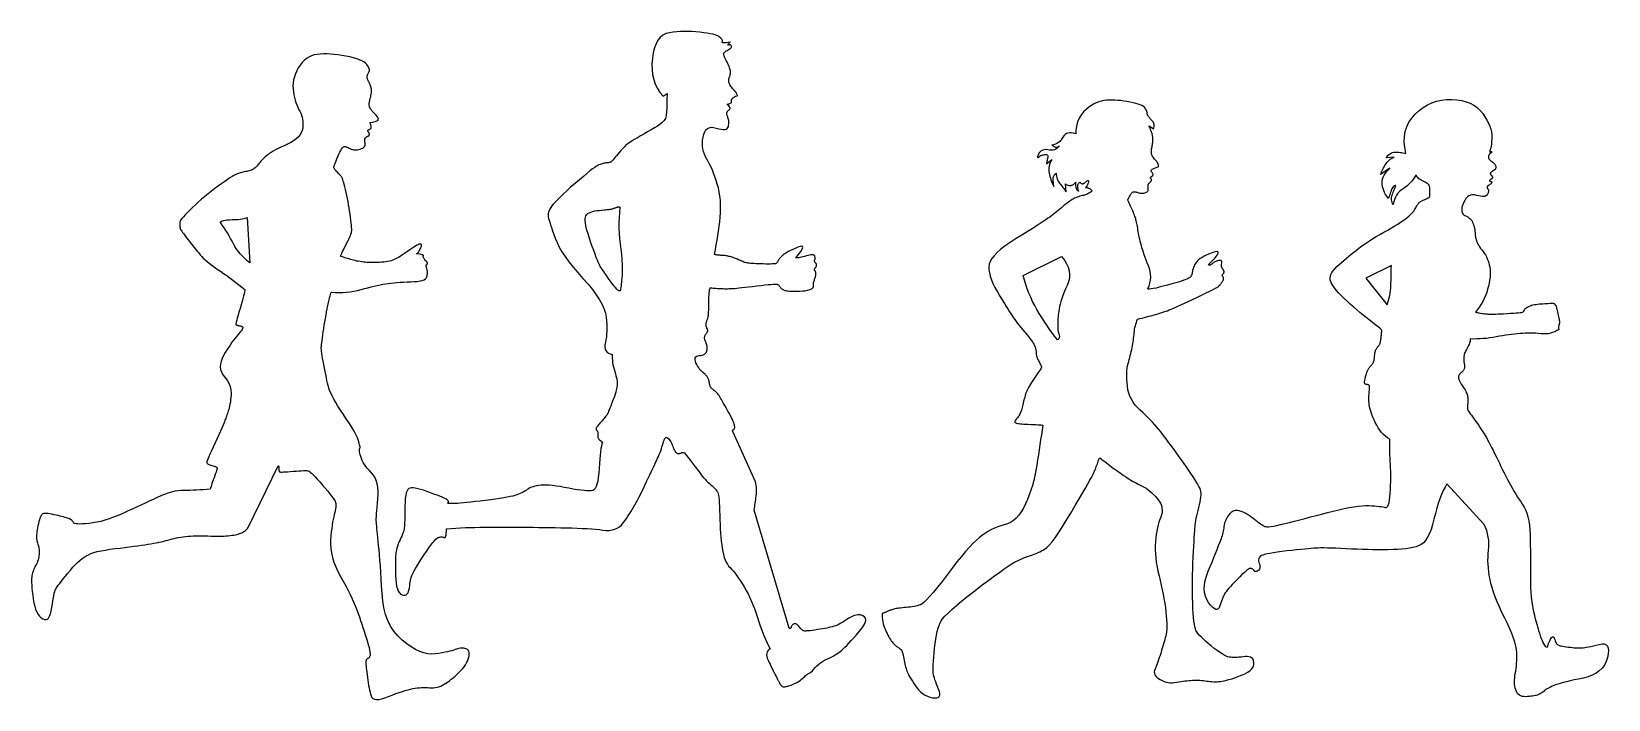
# Model space of a CAD drawing. Extents: x -2010 to 2171, y -750 to 1021.
import ezdxf

# ---------------------------------------------------------------- set-up
doc = ezdxf.new("R2010")
doc.units = 0
doc.header["$LTSCALE"] = 20
doc.layers.add('_____1', color=7, linetype='CONTINUOUS')

msp = doc.modelspace()

# ---------------------------------------------------------------- linework, layer by layer
at = {"layer": '_____1', "color": 0, "linetype": 'CONTINUOUS', "flags": 128}
for points in [[(137.7, -619.8), (141.8, -616.2), (146.3, -611.8), (151.4, -606.7), (157.1, -600.8), (163.3, -594.1), (170, -586.6), (177.3, -578.4), (185.1, -569.4), (192.2, -560.5), (197.4, -552.6), (200.7, -545.7), (202, -539.8), (201.4, -534.8), (198.9, -530.9), (194.4, -527.9), (188, -525.9), (188, -525.9), (184.6, -525.5), (180.9, -525.6), (176.8, -526.4), (172.4, -527.7), (167.7, -529.5), (162.7, -531.9), (157.4, -534.8), (151.7, -538.3), (146, -541.9), (140.7, -545.2), (135.7, -548), (131.1, -550.5), (126.8, -552.7), (122.8, -554.5), (119.2, -555.9), (115.9, -556.9), (112.5, -557.8), (108.6, -558.7), (104.2, -559.7), (99.2, -560.7), (93.6, -561.7), (87.6, -562.8), (81, -563.9), (73.8, -565), (66.8, -566.1), (60.5, -567), (55, -567.7), (50.2, -568.2), (46.1, -568.5), (42.8, -568.6), (40.3, -568.6), (38.5, -568.3), (37, -567.9), (35.5, -567.2), (34, -566.2), (32.4, -564.9), (30.7, -563.4), (29.1, -561.7), (27.3, -559.7), (25.6, -557.4), (23.8, -555.2), (22, -553.3), (20.4, -551.8), (18.7, -550.6), (17.1, -549.8), (15.6, -549.3), (14.1, -549.2), (12.6, -549.4), (11.2, -549.9), (9.9, -550.6), (8.7, -551.3), (7.7, -552.3), (6.7, -553.4), (5.9, -554.7), (5.1, -556.1), (4.5, -557.7), (3.9, -559.2), (3.3, -560.4), (2.6, -561.3), (2, -561.9), (1.3, -562.2), (0.5, -562.2), (-0.2, -561.9), (-1, -561.2), (-1, -561.2), (-94, -247.9), (-93.2, -243.2), (-92.5, -238.6), (-91.8, -233.9), (-91.1, -229.3), (-90.4, -224.6), (-89.8, -219.9), (-89.2, -215.3), (-88.6, -210.6), (-88.1, -206), (-87.9, -201.3), (-87.8, -196.6), (-87.8, -191.9), (-88.1, -187.2), (-88.6, -182.5), (-89.2, -177.8), (-90, -173.1), (-90, -173.1), (-150.6, -39.6), (-151, -38.7), (-151.1, -37.8), (-151.1, -37), (-150.9, -36.3), (-150.5, -35.7), (-150, -35.1), (-149.2, -34.7), (-148.3, -34.3), (-147.4, -33.8), (-146.7, -33.1), (-146.1, -32.1), (-145.8, -30.8), (-145.6, -29.2), (-145.6, -27.4), (-145.8, -25.3), (-146.2, -22.9), (-146.9, -20.1), (-148, -16.7), (-149.6, -12.8), (-151.7, -8.2), (-154.1, -3.1), (-157.1, 2.7), (-160.4, 9), (-164.3, 15.9), (-168.1, 22.8), (-171.7, 29.1), (-175.1, 34.9), (-178.1, 40.1), (-180.8, 44.7), (-183.2, 48.8), (-185.3, 52.3), (-187.2, 55.3), (-188.9, 57.8), (-190.5, 60.2), (-192.2, 62.3), (-193.8, 64.1), (-195.4, 65.8), (-197, 67.2), (-198.6, 68.4), (-200.2, 69.4), (-201.7, 70.3), (-203.1, 71.2), (-204.4, 72.1), (-205.6, 73.1), (-206.7, 74.2), (-207.6, 75.2), (-208.4, 76.3), (-209.2, 77.4), (-209.8, 78.6), (-210.4, 79.9), (-210.9, 81.3), (-211.4, 82.9), (-211.8, 84.5), (-212.2, 86.2), (-212.5, 88), (-212.8, 89.9), (-213, 91.8), (-213.4, 93.7), (-213.8, 95.5), (-214.4, 97.3), (-215, 99), (-215.7, 100.7), (-216.5, 102.4), (-217.4, 104), (-218.4, 105.6), (-219.6, 107.2), (-221, 108.8), (-222.6, 110.5), (-224.3, 112.2), (-226.3, 113.9), (-228.4, 115.6), (-230.6, 117.4), (-233, 119.3), (-235.3, 121.6), (-237.6, 124.2), (-239.8, 127.2), (-242, 130.4), (-244.1, 134), (-246.2, 138), (-248.2, 142.2), (-249.8, 146.4), (-250.7, 150.1), (-250.8, 153.3), (-250.1, 156), (-248.6, 158.1), (-246.3, 159.8), (-243.3, 160.9), (-239.5, 161.5), (-235.5, 162.1), (-231.9, 162.9), (-228.8, 163.9), (-226.1, 165.3), (-223.9, 166.9), (-222.1, 168.8), (-220.7, 171), (-219.7, 173.5), (-219.1, 176.1), (-218.7, 178.7), (-218.6, 181.3), (-218.7, 183.9), (-219, 186.5), (-219.6, 189.1), (-220.4, 191.7), (-221.4, 194.2), (-222.5, 196.7), (-223.4, 199), (-224.2, 201.2), (-224.8, 203.2), (-225.2, 205), (-225.5, 206.7), (-225.6, 208.2), (-225.6, 209.5), (-225.4, 210.7), (-225.2, 212), (-224.8, 213.2), (-224.3, 214.5), (-223.7, 215.7), (-223, 217), (-222.2, 218.3), (-221.3, 219.5), (-220.4, 220.8), (-219.6, 221.9), (-218.9, 223.1), (-218.3, 224.1), (-217.8, 225.1), (-217.5, 226), (-217.2, 226.8), (-217.1, 227.6), (-217.1, 228.4), (-217.1, 229.2), (-217.3, 230), (-217.5, 230.8), (-217.8, 231.7), (-218.2, 232.7), (-218.7, 233.6), (-219.3, 234.6), (-219.9, 235.6), (-220.4, 236.7), (-220.8, 237.8), (-221.1, 239), (-221.4, 240.2), (-221.5, 241.4), (-221.6, 242.7), (-221.5, 244), (-221.4, 245.4), (-221.2, 246.8), (-220.9, 248.3), (-220.6, 249.8), (-220.1, 251.4), (-219.6, 253.1), (-219.1, 254.7), (-218.4, 256.5), (-217.8, 258.2), (-217.2, 260), (-216.7, 261.6), (-216.3, 263.3), (-215.9, 264.9), (-215.6, 266.5), (-215.3, 268), (-215.2, 269.5), (-215, 271.4), (-214.9, 274.2), (-214.7, 277.7), (-214.6, 282.1), (-214.4, 287.3), (-214.3, 293.3), (-214.1, 300.1), (-214, 307.8), (-213.8, 315.4), (-213.5, 322), (-213.2, 327.6), (-212.8, 332.3), (-212.3, 336.1), (-211.7, 338.8), (-211, 340.6), (-210.3, 341.5), (-210.3, 341.5), (-206.6, 341), (-202.9, 340.6), (-199.1, 340.3), (-195.4, 340), (-191.6, 339.7), (-187.7, 339.5), (-183.9, 339.3), (-180, 339.1), (-176.1, 339), (-172.3, 338.9), (-168.4, 338.9), (-164.6, 338.9), (-160.9, 339), (-157.1, 339.1), (-153.4, 339.2), (-149.7, 339.4), (-145.5, 339.7), (-140.3, 340.2), (-134, 340.8), (-126.6, 341.6), (-118.2, 342.6), (-108.8, 343.6), (-98.3, 344.9), (-86.8, 346.3), (-75.5, 347.7), (-65.4, 348.8), (-56.7, 349.7), (-49.4, 350.4), (-43.3, 350.8), (-38.6, 350.9), (-35.3, 350.8), (-33.3, 350.5), (-32, 350), (-30.7, 349.4), (-29.6, 348.7), (-28.5, 347.8), (-27.5, 346.8), (-26.6, 345.7), (-25.7, 344.5), (-24.9, 343.2), (-24.1, 341.8), (-23.2, 340.5), (-22, 339.3), (-20.8, 338.2), (-19.3, 337.2), (-17.7, 336.3), (-16, 335.4), (-14.1, 334.6), (-11.8, 333.9), (-8.6, 333.4), (-4.7, 332.9), (0, 332.6), (5.5, 332.4), (11.7, 332.3), (18.7, 332.4), (26.5, 332.5), (34.3, 332.9), (41.1, 333.6), (47.1, 334.6), (52.2, 335.9), (56.4, 337.6), (59.7, 339.6), (62.1, 341.9), (63.7, 344.5), (63.7, 344.5), (63.3, 346.6), (63.2, 348.7), (63.2, 350.9), (63.4, 353), (63.7, 355.2), (64.2, 357.4), (64.8, 359.6), (65.6, 361.9), (66.4, 364.1), (67.1, 366.2), (67.8, 368.2), (68.3, 370.1), (68.8, 372), (69.1, 373.7), (69.4, 375.3), (69.6, 376.9), (69.6, 378.3), (69.6, 379.7), (69.6, 380.9), (69.4, 382.1), (69.1, 383.1), (68.8, 384), (68.4, 384.9), (67.8, 385.6), (67.3, 386.3), (66.9, 386.9), (66.5, 387.5), (66.2, 388), (66, 388.5), (65.8, 389), (65.7, 389.5), (65.7, 389.9), (65.7, 390.3), (65.9, 390.8), (66.1, 391.4), (66.5, 392), (66.9, 392.7), (67.4, 393.5), (68.1, 394.4), (68.8, 395.3), (69.5, 396.2), (70.1, 397.1), (70.6, 397.9), (71.1, 398.7), (71.4, 399.4), (71.6, 400), (71.7, 400.6), (71.7, 401.2), (71.7, 401.7), (71.5, 402.3), (71.3, 403), (70.9, 403.7), (70.5, 404.5), (70, 405.3), (69.4, 406.1), (68.7, 407), (68, 407.9), (67.4, 408.7), (66.9, 409.5), (66.5, 410.1), (66.1, 410.6), (65.8, 411.1), (65.7, 411.5), (65.6, 411.7), (65.5, 412), (65.6, 412.3), (65.7, 412.7), (65.8, 413.1), (66.1, 413.6), (66.3, 414.1), (66.7, 414.7), (67.1, 415.3), (67.5, 416.1), (67.7, 416.9), (67.8, 417.9), (67.8, 419.1), (67.7, 420.3), (67.4, 421.7), (67, 423.3), (66.5, 425), (65.6, 426.5), (64.2, 427.6), (62.2, 428.3), (59.7, 428.6), (56.7, 428.5), (53.1, 428), (49, 427.1), (44.4, 425.7), (39.6, 424.3), (35.2, 423.1), (31.2, 422.1), (27.5, 421.3), (24.1, 420.7), (21.1, 420.4), (18.5, 420.2), (16.1, 420.3), (16.1, 420.3), (23.8, 429.6), (29.4, 437.3), (33.1, 443.3), (34.8, 447.7), (34.5, 450.3), (32.2, 451.4), (27.9, 450.8), (21.6, 448.5), (14.7, 445.4), (8.3, 442.5), (2.6, 439.8), (-2.6, 437.2), (-7.1, 434.8), (-11.1, 432.5), (-14.4, 430.3), (-17.2, 428.4), (-19.5, 426.4), (-21.6, 424.6), (-23.6, 422.7), (-25.3, 420.9), (-26.8, 419), (-28.1, 417.2), (-29.2, 415.5), (-30, 413.7), (-30.8, 412), (-31.6, 410.6), (-32.4, 409.2), (-33.2, 408.1), (-34, 407.1), (-34.8, 406.4), (-35.6, 405.8), (-36.5, 405.3), (-37.7, 405), (-39.8, 404.7), (-42.7, 404.5), (-46.4, 404.4), (-51, 404.3), (-56.4, 404.3), (-62.6, 404.3), (-69.7, 404.4), (-76.8, 404.6), (-83.4, 404.8), (-89.4, 405), (-94.7, 405.2), (-99.5, 405.5), (-103.6, 405.9), (-107.2, 406.2), (-110.2, 406.7), (-112.9, 407.2), (-115.6, 407.8), (-118.5, 408.6), (-121.4, 409.5), (-124.4, 410.6), (-127.4, 411.8), (-130.6, 413.2), (-133.8, 414.7), (-137, 416.2), (-140.1, 417.6), (-143.2, 418.9), (-146.3, 420.1), (-149.3, 421.2), (-152.3, 422.2), (-155.2, 423.1), (-158.1, 423.9), (-160.9, 424.6), (-163.7, 425.2), (-166.4, 425.8), (-169.1, 426.2), (-171.8, 426.6), (-174.4, 426.8), (-177, 427), (-179.5, 427.1), (-182, 427.2), (-184.5, 427.4), (-187, 427.6), (-189.5, 427.8), (-191.9, 428.1), (-194.3, 428.5), (-196.8, 428.9), (-199.2, 429.4), (-199.2, 429.4), (-196.7, 442.4), (-194.4, 455.2), (-192.2, 467.8), (-190.3, 480.2), (-188.5, 492.5), (-186.9, 504.6), (-185.4, 516.5), (-184.1, 528.3), (-183.2, 539.9), (-182.8, 551.3), (-183, 562.6), (-183.6, 573.6), (-184.8, 584.5), (-186.6, 595.2), (-188.9, 605.8), (-191.7, 616.1), (-194.8, 626.1), (-198.1, 635.7), (-201.4, 644.7), (-204.8, 653.2), (-208.4, 661.2), (-212, 668.7), (-215.8, 675.7), (-219.6, 682.2), (-223.2, 688.6), (-226.1, 695.3), (-228.3, 702.2), (-229.9, 709.4), (-230.8, 716.8), (-231, 724.5), (-230.6, 732.5), (-229.5, 740.7), (-227.7, 748.4), (-225.2, 754.8), (-221.9, 759.8), (-217.9, 763.4), (-213.2, 765.7), (-207.7, 766.7), (-201.5, 766.3), (-194.5, 764.6), (-187.6, 762.6), (-181.5, 761.3), (-176.3, 760.7), (-171.8, 760.9), (-168.2, 761.8), (-165.4, 763.5), (-163.5, 765.9), (-162.4, 769), (-161.8, 772.4), (-161.4, 775.7), (-161.2, 778.8), (-161.2, 781.8), (-161.5, 784.6), (-161.9, 787.2), (-162.5, 789.7), (-163.4, 792), (-164.2, 794.1), (-165, 796.1), (-165.6, 797.9), (-166.1, 799.6), (-166.4, 801.2), (-166.6, 802.5), (-166.7, 803.8), (-166.7, 804.9), (-166.4, 805.9), (-166, 806.9), (-165.5, 808), (-164.7, 809), (-163.7, 810.1), (-162.6, 811.2), (-161.3, 812.4), (-159.8, 813.5), (-158.5, 814.8), (-157.8, 816.2), (-157.8, 817.7), (-158.3, 819.4), (-159.5, 821.3), (-161.3, 823.3), (-163.8, 825.4), (-166.8, 827.7), (-166.8, 827.7), (-163.6, 828), (-160.8, 828.6), (-158.5, 829.4), (-156.7, 830.4), (-155.3, 831.7), (-154.4, 833.2), (-153.9, 835), (-154, 837), (-154, 839), (-153.4, 840.9), (-152.3, 842.7), (-150.7, 844.4), (-148.5, 846), (-145.7, 847.4), (-142.4, 848.8), (-138.5, 850), (-138.5, 850), (-138.5, 851.2), (-138.8, 852.7), (-139.5, 854.5), (-140.6, 856.4), (-142.1, 858.7), (-143.9, 861.1), (-146.1, 863.8), (-148.7, 866.8), (-151.3, 869.8), (-153.6, 872.6), (-155.6, 875.2), (-157.3, 877.7), (-158.7, 880), (-159.8, 882.2), (-160.6, 884.1), (-161.1, 885.9), (-161.3, 887.6), (-161.5, 889.3), (-161.4, 891.1), (-161.3, 892.9), (-161, 894.7), (-160.6, 896.5), (-160, 898.3), (-159.4, 900.2), (-158.6, 902), (-158, 903.9), (-157.6, 905.7), (-157.2, 907.5), (-156.9, 909.4), (-156.7, 911.2), (-156.7, 913), (-156.7, 914.8), (-157, 916.7), (-157.5, 919), (-158.2, 921.6), (-159.2, 924.5), (-160.5, 927.7), (-162.1, 931.2), (-163.9, 935.1), (-166, 939.3), (-168.1, 943.4), (-169.9, 947.1), (-171.4, 950.5), (-172.7, 953.4), (-173.7, 956), (-174.4, 958.1), (-174.8, 959.8), (-175, 961.2), (-174.8, 962.3), (-174.2, 963.6), (-173.3, 964.8), (-172, 966.2), (-170.3, 967.6), (-168.2, 969), (-165.7, 970.5), (-162.9, 972.1), (-160.1, 973.7), (-157.8, 975.2), (-156, 976.7), (-154.7, 978.1), (-154, 979.5), (-153.7, 980.8), (-153.9, 982.1), (-154.7, 983.4), (-154.7, 983.4), (-155.4, 984.1), (-156.2, 984.7), (-157.1, 985), (-158, 985.2), (-159.1, 985.3), (-160.2, 985.2), (-161.4, 984.9), (-162.7, 984.4), (-163.8, 984), (-164.4, 984), (-164.5, 984.5), (-164.1, 985.3), (-163.3, 986.5), (-161.9, 988.1), (-160.1, 990.1), (-157.7, 992.5), (-157.7, 992.5), (-163.3, 991.6), (-168.1, 991), (-172, 990.7), (-175, 990.6), (-177.2, 990.8), (-178.6, 991.3), (-179.1, 992), (-178.8, 993.1), (-178.2, 994.3), (-178.1, 995.6), (-178.3, 997.1), (-179, 998.6), (-180.1, 1000.3), (-181.5, 1002.1), (-183.4, 1004), (-185.6, 1006), (-188.6, 1008), (-192.6, 1009.8), (-197.6, 1011.6), (-203.6, 1013.3), (-210.6, 1014.8), (-218.6, 1016.2), (-227.7, 1017.5), (-237.8, 1018.6), (-248.3, 1019.6), (-258.7, 1020.2), (-269, 1020.5), (-279.1, 1020.5), (-289.1, 1020.2), (-299, 1019.5), (-308.8, 1018.6), (-318.5, 1017.3), (-327.6, 1015), (-335.7, 1010.9), (-342.8, 1005.1), (-349, 997.6), (-354.2, 988.3), (-358.4, 977.2), (-361.6, 964.4), (-363.8, 949.8), (-364.9, 934.7), (-364.7, 920.3), (-363.2, 906.6), (-360.3, 893.7), (-356.1, 881.4), (-350.6, 869.9), (-343.8, 859.1), (-335.6, 848.9), (-335.6, 848.9), (-324.5, 856), (-324.8, 852.8), (-325, 849.2), (-325.2, 845.3), (-325.4, 841.1), (-325.5, 836.5), (-325.6, 831.6), (-325.7, 826.3), (-325.7, 820.7), (-325.8, 815.1), (-326, 809.9), (-326.4, 805.2), (-326.9, 800.8), (-327.6, 796.9), (-328.4, 793.3), (-329.4, 790.2), (-330.5, 787.5), (-332.2, 784.8), (-335.1, 781.7), (-339.2, 778.2), (-344.4, 774.2), (-350.7, 769.9), (-358.1, 765.1), (-366.7, 760), (-376.5, 754.4), (-386.3, 748.9), (-395.2, 743.8), (-403.2, 739.2), (-410.2, 735.1), (-416.3, 731.3), (-421.4, 728.1), (-425.6, 725.3), (-428.9, 722.9), (-431.7, 720.7), (-434.7, 718), (-437.8, 715.1), (-441.1, 711.8), (-444.5, 708.2), (-448, 704.3), (-451.6, 700.1), (-455.4, 695.5), (-459.1, 691), (-462.3, 687.1), (-465.2, 683.7), (-467.7, 680.8), (-469.8, 678.5), (-471.5, 676.7), (-472.8, 675.4), (-473.7, 674.7), (-474.5, 674.3), (-475.6, 673.9), (-476.9, 673.5), (-478.4, 673.2), (-480.1, 672.9), (-482, 672.6), (-484.2, 672.3), (-486.6, 672.1), (-489.1, 671.8), (-491.7, 671.4), (-494.4, 670.8), (-497.1, 670.1), (-499.8, 669.2), (-502.6, 668.2), (-505.5, 667), (-508.4, 665.7), (-511.9, 663.7), (-516.6, 660.5), (-522.4, 656.3), (-529.4, 650.9), (-537.6, 644.3), (-546.9, 636.6), (-557.3, 627.8), (-568.9, 617.8), (-580.6, 607.7), (-591.1, 598.3), (-600.4, 589.7), (-608.7, 581.8), (-615.8, 574.7), (-621.8, 568.4), (-626.6, 562.8), (-630.3, 558.1), (-633.3, 553.8), (-635.7, 549.6), (-637.6, 545.7), (-639.1, 541.9), (-640.1, 538.3), (-640.6, 534.8), (-640.6, 531.5), (-640.1, 528.5), (-639.1, 524.9), (-637.8, 520.4), (-636.1, 514.9), (-633.9, 508.4), (-631.3, 500.9), (-628.4, 492.4), (-625, 482.9), (-621.2, 472.4), (-616.6, 461.1), (-610.7, 449.3), (-603.5, 436.9), (-595, 423.9), (-585.2, 410.3), (-574.1, 396.2), (-561.7, 381.4), (-548, 366.2), (-534.5, 350.9), (-522.7, 336.4), (-512.5, 322.5), (-504, 309.3), (-497.1, 296.8), (-491.9, 285), (-488.3, 273.8), (-486.4, 263.4), (-485.5, 253.4), (-484.9, 244), (-484.6, 234.9), (-484.7, 226.3), (-485.1, 218.1), (-485.9, 210.3), (-487, 202.9), (-488.4, 196), (-489.5, 189.6), (-489.7, 184), (-488.9, 179), (-487.1, 174.7), (-484.3, 171.1), (-480.5, 168.3), (-475.8, 166.1), (-470.1, 164.6), (-470.1, 164.6), (-470.3, 159.4), (-470.2, 154.1), (-469.9, 148.6), (-469.2, 143.1), (-468.3, 137.4), (-467, 131.6), (-465.5, 125.6), (-463.7, 119.6), (-461.9, 113.6), (-460.4, 108), (-459.1, 102.8), (-458.2, 97.9), (-457.5, 93.3), (-457.2, 89.1), (-457.1, 85.3), (-457.3, 81.8), (-457.8, 78.2), (-458.6, 74.2), (-459.7, 69.7), (-461, 64.8), (-462.7, 59.3), (-464.6, 53.5), (-466.9, 47.1), (-469.4, 40.3), (-472, 33.6), (-474.3, 27.6), (-476.4, 22.3), (-478.3, 17.6), (-480, 13.6), (-481.5, 10.2), (-482.8, 7.6), (-483.8, 5.6), (-484.9, 3.8), (-486.2, 1.9), (-487.8, -0.3), (-489.7, -2.7), (-491.9, -5.3), (-494.3, -8.2), (-496.9, -11.2), (-499.9, -14.5), (-502.8, -17.7), (-505.3, -20.6), (-507.5, -23.1), (-509.3, -25.4), (-510.8, -27.4), (-511.8, -29), (-512.6, -30.4), (-512.9, -31.4), (-513.1, -32.2), (-513.1, -33), (-513, -33.8), (-512.9, -34.5), (-512.6, -35.2), (-512.2, -35.8), (-511.7, -36.4), (-511.1, -36.9), (-510.5, -37.5), (-510, -38.2), (-509.5, -39), (-509.1, -40), (-508.8, -41.1), (-508.5, -42.2), (-508.3, -43.5), (-508.2, -45), (-508.2, -46.4), (-508.1, -47.8), (-508.1, -49.1), (-508.1, -50.4), (-508.1, -51.5), (-508.2, -52.6), (-508.3, -53.7), (-508.4, -54.6), (-508.3, -55.7), (-507.8, -56.9), (-506.9, -58.3), (-505.6, -59.8), (-503.9, -61.6), (-501.8, -63.5), (-499.3, -65.6), (-496.4, -67.9), (-496.4, -67.9), (-497.8, -72.5), (-499.1, -78.2), (-500.4, -85.1), (-501.5, -93.2), (-502.6, -102.5), (-503.5, -113), (-504.4, -124.7), (-505.1, -137.6), (-506, -150.3), (-507.3, -161.5), (-508.9, -171.1), (-510.8, -179.1), (-513.1, -185.6), (-515.7, -190.6), (-518.7, -194), (-522, -195.8), (-526.1, -196.7), (-531.3, -197.1), (-537.6, -197), (-544.9, -196.5), (-553.4, -195.6), (-563, -194.2), (-573.7, -192.4), (-585.5, -190.1), (-597.5, -187.8), (-608.6, -185.9), (-619, -184.3), (-628.6, -183.1), (-637.4, -182.3), (-645.4, -181.9), (-652.6, -181.8), (-659, -182.2), (-664.9, -182.8), (-670.3, -183.6), (-675.4, -184.7), (-680.2, -186), (-684.6, -187.6), (-688.6, -189.3), (-692.3, -191.3), (-695.6, -193.6), (-698.8, -195.9), (-702.3, -198.1), (-706.1, -200.2), (-710, -202.2), (-714.2, -204.1), (-718.7, -205.9), (-723.4, -207.6), (-728.3, -209.2), (-734, -210.8), (-740.8, -212.4), (-748.8, -214), (-758, -215.7), (-768.3, -217.4), (-779.9, -219.1), (-792.6, -220.8), (-806.4, -222.5), (-820.3, -224.2), (-833.1, -225.7), (-844.8, -227), (-855.5, -228.1), (-865, -229), (-873.4, -229.7), (-880.7, -230.2), (-886.9, -230.6), (-892.1, -230.8), (-896.5, -230.8), (-900.1, -230.8), (-902.9, -230.6), (-904.9, -230.3), (-906, -229.9), (-906.3, -229.4), (-905.8, -228.8), (-905, -228.1), (-904.5, -227.3), (-904.2, -226.5), (-904.3, -225.6), (-904.6, -224.6), (-905.1, -223.6), (-906, -222.5), (-907.1, -221.3), (-908.9, -220), (-911.8, -218.3), (-915.8, -216.3), (-920.9, -214.1), (-927.2, -211.5), (-934.5, -208.6), (-942.9, -205.4), (-952.5, -201.9), (-962.1, -198.5), (-971, -195.6), (-978.9, -193.3), (-986.1, -191.5), (-992.4, -190.2), (-997.8, -189.4), (-1002.4, -189.2), (-1006.2, -189.5), (-1009.3, -190.7), (-1012, -193.3), (-1014.4, -197.2), (-1016.3, -202.6), (-1017.8, -209.2), (-1018.9, -217.3), (-1019.6, -226.7), (-1019.9, -237.4), (-1020, -248.4), (-1020.2, -258.2), (-1020.4, -267), (-1020.6, -274.8), (-1020.9, -281.5), (-1021.2, -287.2), (-1021.5, -291.8), (-1021.9, -295.3), (-1022.4, -298.5), (-1023.2, -301.8), (-1024.2, -305.4), (-1025.4, -309.2), (-1026.9, -313.2), (-1028.6, -317.5), (-1030.5, -321.9), (-1032.7, -326.6), (-1034.9, -331.4), (-1036.9, -336), (-1038.6, -340.4), (-1040.1, -344.7), (-1041.4, -348.9), (-1042.5, -353), (-1043.3, -357), (-1044, -360.8), (-1044.4, -365), (-1044.8, -370.2), (-1045, -376.3), (-1045.2, -383.4), (-1045.3, -391.5), (-1045.2, -400.5), (-1045.1, -410.5), (-1044.9, -421.4), (-1044.3, -432.2), (-1043.4, -441.8), (-1041.9, -450), (-1040, -457.1), (-1037.5, -462.8), (-1034.7, -467.3), (-1031.3, -470.5), (-1027.5, -472.5), (-1023.6, -473.4), (-1020.1, -473.4), (-1017.1, -472.5), (-1014.5, -470.7), (-1012.3, -468), (-1010.5, -464.4), (-1009.2, -460), (-1008.2, -454.6), (-1007.4, -449), (-1006.7, -443.9), (-1005.9, -439.1), (-1005.1, -434.7), (-1004.2, -430.7), (-1003.4, -427.1), (-1002.5, -424), (-1001.6, -421.2), (-1000.3, -418.1), (-998.3, -414), (-995.5, -408.9), (-991.9, -402.7), (-987.5, -395.5), (-982.4, -387.3), (-976.6, -378), (-969.9, -367.7), (-963.2, -357.5), (-957, -348.5), (-951.4, -340.8), (-946.3, -334.3), (-941.8, -329.1), (-937.9, -325.1), (-934.5, -322.3), (-931.7, -320.8), (-929.3, -320), (-927, -319.5), (-924.8, -319.1), (-922.7, -319), (-920.8, -319.1), (-919, -319.4), (-917.3, -319.9), (-915.8, -320.7), (-914.4, -321), (-913.2, -320.5), (-912.2, -319), (-911.4, -316.6), (-910.7, -313.2), (-910.2, -308.9), (-909.9, -303.6), (-909.8, -297.4), (-909.8, -297.4), (-897.3, -296.6), (-884.8, -295.8), (-872.3, -295.2), (-859.8, -294.6), (-847.3, -294.2), (-834.8, -293.8), (-822.3, -293.6), (-809.8, -293.4), (-797.2, -293.3), (-784.6, -293.3), (-771.8, -293.2), (-758.9, -293.2), (-745.9, -293.2), (-732.8, -293.2), (-719.6, -293.3), (-706.3, -293.4), (-692.8, -293.5), (-679.1, -293.6), (-665.1, -293.8), (-651, -294), (-636.5, -294.2), (-621.9, -294.4), (-607, -294.7), (-591.9, -295), (-577.1, -295.3), (-563, -295.8), (-549.7, -296.4), (-537.2, -297.1), (-525.5, -297.9), (-514.5, -298.9), (-504.3, -299.9), (-494.9, -301.1), (-486.2, -301.8), (-478, -301.7), (-470.4, -300.7), (-463.4, -298.8), (-457, -296), (-451.2, -292.2), (-445.9, -287.6), (-441.2, -282.1), (-436.9, -276.1), (-432.7, -270.2), (-428.6, -264.2), (-424.6, -258.2), (-420.8, -252.3), (-417.1, -246.3), (-413.6, -240.3), (-410.1, -234.3), (-406.7, -228.1), (-403.1, -221.5), (-399.5, -214.4), (-395.7, -206.9), (-391.7, -198.9), (-387.7, -190.6), (-383.5, -181.8), (-379.2, -172.5), (-374.9, -163.4), (-370.9, -154.8), (-367.2, -146.8), (-363.7, -139.4), (-360.4, -132.5), (-357.4, -126.2), (-354.7, -120.5), (-352.2, -115.4), (-349.9, -110.6), (-347.7, -105.7), (-345.6, -100.7), (-343.6, -95.8), (-341.8, -90.8), (-340, -85.8), (-338.4, -80.7), (-337, -75.6), (-335.6, -70.8), (-334.2, -66.6), (-333, -63.1), (-331.8, -60.2), (-330.6, -57.9), (-329.5, -56.2), (-328.5, -55.2), (-327.6, -54.8), (-327.6, -54.8), (-325.1, -55.9), (-322.7, -57.4), (-320.5, -59.2), (-318.4, -61.5), (-316.4, -64.2), (-314.5, -67.3), (-312.8, -70.8), (-311.2, -74.7), (-309.8, -78.6), (-308.3, -82.1), (-307, -85.3), (-305.7, -88), (-304.5, -90.5), (-303.3, -92.5), (-302.2, -94.1), (-301.2, -95.4), (-300.1, -96.4), (-299, -97.2), (-297.8, -97.8), (-296.4, -98.1), (-295, -98.2), (-293.5, -98.1), (-291.9, -97.8), (-290.2, -97.3), (-288.5, -96.7), (-287, -96.2), (-285.6, -95.8), (-284.3, -95.5), (-283.2, -95.3), (-282.2, -95.2), (-281.3, -95.2), (-280.6, -95.4), (-279.6, -96), (-278, -97.5), (-275.8, -100), (-273, -103.4), (-269.5, -107.7), (-265.4, -113), (-260.7, -119.1), (-255.4, -126.2), (-250.1, -133.4), (-245.3, -139.8), (-241.1, -145.4), (-237.4, -150.3), (-234.3, -154.4), (-231.7, -157.7), (-229.7, -160.3), (-228.2, -162.1), (-226.9, -163.6), (-225.2, -165.3), (-223.3, -167.3), (-221, -169.5), (-218.4, -172), (-215.5, -174.7), (-212.2, -177.6), (-208.7, -180.7), (-205.2, -183.9), (-202, -186.9), (-199.1, -189.8), (-196.6, -192.5), (-194.4, -195.1), (-192.6, -197.5), (-191.2, -199.7), (-190, -201.8), (-189.1, -204.6), (-188.3, -208.6), (-187.5, -214.1), (-186.9, -220.8), (-186.4, -229), (-185.9, -238.5), (-185.5, -249.3), (-185.2, -261.5), (-184.9, -274.1), (-184.5, -286.3), (-183.9, -298), (-183.2, -309.2), (-182.3, -319.9), (-181.2, -330.2), (-180.1, -340), (-178.7, -349.3), (-177.2, -358.1), (-175.4, -366.1), (-173.2, -373.5), (-170.8, -380.2), (-168, -386.3), (-165, -391.6), (-161.6, -396.3), (-157.9, -400.3), (-154, -404.3), (-149.9, -409), (-145.6, -414.4), (-141, -420.4), (-136.2, -427.2), (-131.2, -434.6), (-126, -442.7), (-120.6, -451.6), (-115.3, -460.8), (-110.1, -470.4), (-105.3, -480.2), (-100.7, -490.3), (-96.4, -500.6), (-92.3, -511.2), (-88.6, -522), (-85, -533.2), (-81.6, -544.3), (-77.9, -555.2), (-74, -565.9), (-69.9, -576.3), (-65.6, -586.5), (-61.1, -596.5), (-56.5, -606.3), (-51.6, -615.8), (-51.6, -615.8), (-55.1, -618.1), (-57.9, -620.8), (-59.8, -623.9), (-60.8, -627.5), (-61.1, -631.5), (-60.5, -636), (-59.1, -640.9), (-56.8, -646.3), (-54.3, -651.7), (-51.9, -656.6), (-49.8, -661), (-47.9, -664.9), (-46.1, -668.4), (-44.6, -671.5), (-43.4, -674), (-42.3, -676.1), (-41.4, -677.9), (-40.5, -679.5), (-39.8, -680.9), (-39.1, -682.2), (-38.6, -683.3), (-38.1, -684.2), (-37.7, -685), (-37.4, -685.6), (-37.2, -686.2), (-36.9, -686.7), (-36.6, -687.3), (-36.3, -687.8), (-36.1, -688.4), (-35.8, -689), (-35.4, -689.6), (-35.1, -690.1), (-34.8, -690.8), (-34.5, -691.4), (-34.1, -692.1), (-33.8, -692.8), (-33.4, -693.6), (-33, -694.4), (-32.6, -695.2), (-32.2, -696), (-31.8, -697), (-31.2, -698.1), (-30.6, -699.4), (-29.8, -700.9), (-28.9, -702.5), (-27.9, -704.3), (-26.7, -706.2), (-25.5, -708.4), (-24.2, -710.4), (-22.9, -712.2), (-21.5, -713.7), (-20.1, -714.8), (-18.7, -715.7), (-17.2, -716.3), (-15.7, -716.6), (-14.1, -716.6), (-12.4, -716.4), (-10.4, -716), (-8.1, -715.5), (-5.5, -714.8), (-2.6, -713.9), (0.6, -712.9), (4, -711.7), (7.8, -710.3), (11.6, -708.8), (15.4, -707.1), (18.9, -705.3), (22.4, -703.3), (25.6, -701.2), (28.8, -698.9), (31.8, -696.4), (34.7, -693.8), (37.4, -691.2), (40, -688.9), (42.4, -686.9), (44.6, -685.1), (46.7, -683.5), (48.5, -682.2), (50.3, -681.1), (51.8, -680.3), (53.2, -679.6), (54.4, -679), (55.4, -678.5), (56.2, -678), (56.8, -677.6), (57.3, -677.3), (57.5, -677.1), (57.6, -676.9), (57.6, -676.7), (57.7, -676.6), (57.9, -676.4), (58.1, -676.2), (58.4, -676.1), (58.7, -675.9), (59.1, -675.7), (59.6, -675.5), (59.6, -675.5), (63.6, -670.3), (67.8, -665.5), (72.3, -661), (77.1, -656.8), (82.1, -653), (87.4, -649.4), (92.9, -646.3), (98.8, -643.4), (104.6, -640.7), (110.1, -637.9), (115.4, -635), (120.4, -632.1), (125.2, -629.1), (129.6, -626.1), (133.8, -623), (137.7, -619.8), (137.7, -619.8)], [(-876.9, -678.6), (-871.8, -673.5), (-867.3, -668.4), (-863.3, -663.4), (-859.8, -658.3), (-856.7, -653.3), (-854.2, -648.2), (-852.2, -643.2), (-850.7, -638.2), (-849.7, -633.4), (-849.4, -629.2), (-849.7, -625.4), (-850.7, -622.2), (-852.3, -619.6), (-854.5, -617.4), (-857.4, -615.8), (-860.9, -614.7), (-860.9, -614.7), (-864.1, -614.1), (-867.2, -613.8), (-870.4, -613.8), (-873.7, -614), (-876.9, -614.6), (-880.2, -615.4), (-883.5, -616.4), (-886.9, -617.7), (-890.7, -619.2), (-895.2, -620.7), (-900.5, -622.1), (-906.7, -623.5), (-913.6, -625), (-921.3, -626.4), (-929.8, -627.8), (-939.1, -629.1), (-948.9, -629.8), (-959.1, -628.9), (-969.6, -626.6), (-980.4, -622.8), (-991.6, -617.5), (-1003.1, -610.8), (-1014.9, -602.5), (-1027.1, -592.8), (-1038.7, -581.7), (-1049, -569.3), (-1057.8, -555.7), (-1065.2, -540.9), (-1071.1, -524.8), (-1075.7, -507.4), (-1078.9, -488.8), (-1080.7, -469), (-1081.7, -449.1), (-1082.8, -430.3), (-1083.9, -412.7), (-1085, -396.2), (-1086.2, -380.9), (-1087.3, -366.8), (-1088.5, -353.7), (-1089.7, -341.9), (-1090.8, -331), (-1091.9, -321.1), (-1092.8, -312.1), (-1093.6, -304), (-1094.3, -296.8), (-1094.9, -290.6), (-1095.3, -285.3), (-1095.7, -280.8), (-1095.9, -276.4), (-1095.8, -271), (-1095.6, -264.7), (-1095.2, -257.4), (-1094.6, -249.1), (-1093.8, -239.9), (-1092.7, -229.7), (-1091.5, -218.6), (-1090.6, -207.4), (-1090.6, -196.9), (-1091.4, -187.1), (-1093.2, -178), (-1095.8, -169.7), (-1099.2, -162.1), (-1103.6, -155.2), (-1108.8, -149.1), (-1114.2, -143.3), (-1119.1, -137.7), (-1123.4, -132.2), (-1127.2, -126.8), (-1130.4, -121.5), (-1133.2, -116.3), (-1135.4, -111.2), (-1137, -106.2), (-1138.3, -101.6), (-1139.3, -97.5), (-1140, -94), (-1140.5, -91), (-1140.7, -88.6), (-1140.6, -86.7), (-1140.3, -85.4), (-1139.7, -84.6), (-1139.2, -83.9), (-1138.9, -82.5), (-1139, -80.5), (-1139.3, -78), (-1140, -74.8), (-1141, -71.1), (-1142.3, -66.7), (-1143.9, -61.8), (-1146.1, -56.2), (-1149, -49.8), (-1152.7, -42.5), (-1157.2, -34.5), (-1162.5, -25.7), (-1168.6, -16.1), (-1175.4, -5.7), (-1183.1, 5.5), (-1190.7, 16.8), (-1197.5, 27.3), (-1203.6, 37.1), (-1208.8, 46.2), (-1213.2, 54.7), (-1216.8, 62.4), (-1219.6, 69.4), (-1221.7, 75.6), (-1223.3, 81.8), (-1224.9, 88.4), (-1226.6, 95.5), (-1228.3, 103), (-1230, 111), (-1231.7, 119.4), (-1233.4, 128.3), (-1235.1, 137.7), (-1236.8, 146.8), (-1238.2, 154.8), (-1239.4, 161.9), (-1240.3, 167.9), (-1241.1, 173), (-1241.6, 177), (-1241.9, 180), (-1242, 182), (-1241.9, 184), (-1241.6, 186.9), (-1241.2, 190.7), (-1240.6, 195.5), (-1239.8, 201.3), (-1238.9, 208), (-1237.8, 215.7), (-1236.5, 224.3), (-1235.2, 233.4), (-1233.8, 242.3), (-1232.3, 251.2), (-1230.8, 260), (-1229.2, 268.7), (-1227.6, 277.3), (-1226, 285.8), (-1224.2, 294.2), (-1222.6, 302.1), (-1221.1, 309), (-1219.7, 314.9), (-1218.5, 319.8), (-1217.4, 323.7), (-1216.5, 326.7), (-1215.7, 328.6), (-1215.1, 329.5), (-1215.1, 329.5), (-1204.9, 328.8), (-1194.8, 328.6), (-1184.9, 328.8), (-1175, 329.5), (-1165.2, 330.6), (-1155.5, 332.1), (-1145.8, 334.1), (-1136.3, 336.6), (-1127, 339.2), (-1118, 341.5), (-1109.4, 343.7), (-1101.1, 345.7), (-1093.2, 347.5), (-1085.6, 349.2), (-1078.3, 350.6), (-1071.4, 351.8), (-1064.5, 352.9), (-1057.1, 353.9), (-1049.4, 354.7), (-1041.2, 355.4), (-1032.7, 356), (-1023.7, 356.5), (-1014.4, 356.9), (-1004.7, 357.2), (-995.3, 357.6), (-987.1, 358.3), (-980, 359.4), (-974.1, 360.8), (-969.4, 362.6), (-965.7, 364.7), (-963.3, 367.2), (-962, 370), (-961.3, 372.9), (-960.8, 375.7), (-960.5, 378.3), (-960.3, 380.8), (-960.3, 383.1), (-960.4, 385.3), (-960.7, 387.3), (-961.2, 389.2), (-961.7, 391), (-962.1, 392.6), (-962.5, 394), (-962.9, 395.3), (-963.2, 396.5), (-963.4, 397.5), (-963.6, 398.4), (-963.7, 399.1), (-963.8, 399.7), (-963.7, 400.3), (-963.6, 400.9), (-963.5, 401.4), (-963.2, 401.9), (-962.9, 402.4), (-962.5, 402.8), (-962, 403.2), (-961.5, 403.6), (-961, 404.1), (-960.7, 404.5), (-960.4, 405), (-960.3, 405.5), (-960.2, 406), (-960.2, 406.5), (-960.2, 407.1), (-960.4, 407.6), (-960.6, 408.2), (-960.9, 408.8), (-961.3, 409.4), (-961.8, 410), (-962.3, 410.6), (-963, 411.1), (-963.7, 411.7), (-964.5, 412.4), (-965.3, 413.1), (-966.1, 414), (-966.8, 414.9), (-967.5, 416), (-968.3, 417.1), (-969, 418.4), (-969.7, 419.7), (-970.4, 421), (-970.8, 422.2), (-971.2, 423.3), (-971.4, 424.3), (-971.4, 425.1), (-971.4, 425.8), (-971.1, 426.4), (-970.7, 426.8), (-970.6, 427.2), (-971.2, 427.7), (-972.5, 428.2), (-974.4, 428.8), (-977.1, 429.5), (-980.4, 430.2), (-984.4, 430.9), (-989.1, 431.7), (-989.1, 431.7), (-987.9, 432.4), (-986.6, 433.4), (-985.3, 434.6), (-984, 436.1), (-982.7, 437.9), (-981.4, 440), (-980.1, 442.4), (-978.7, 445), (-977.5, 447.7), (-976.7, 450), (-976.1, 452), (-975.9, 453.7), (-976.1, 455.1), (-976.5, 456.1), (-977.3, 456.8), (-978.4, 457.2), (-980, 457.2), (-982.1, 456.6), (-984.8, 455.5), (-988.1, 453.8), (-992, 451.6), (-996.5, 448.8), (-1001.5, 445.5), (-1007.1, 441.6), (-1012.9, 437.5), (-1018.3, 433.8), (-1023.5, 430.4), (-1028.3, 427.3), (-1032.9, 424.4), (-1037.2, 421.9), (-1041.1, 419.7), (-1044.8, 417.7), (-1048.5, 416), (-1052.4, 414.5), (-1056.6, 413.1), (-1061.1, 411.9), (-1065.9, 410.9), (-1070.9, 410), (-1076.2, 409.3), (-1081.8, 408.8), (-1087.5, 408.4), (-1093.1, 408.2), (-1098.6, 408), (-1104, 407.9), (-1109.4, 408), (-1114.6, 408.2), (-1119.7, 408.5), (-1124.8, 408.9), (-1129.7, 409.4), (-1134.5, 409.9), (-1139.1, 410.6), (-1143.6, 411.4), (-1148, 412.2), (-1152.2, 413.2), (-1156.3, 414.2), (-1160.3, 415.3), (-1164.2, 416.5), (-1168, 417.6), (-1171.8, 418.8), (-1175.5, 419.9), (-1179.2, 421.1), (-1182.8, 422.3), (-1186.4, 423.4), (-1190, 424.6), (-1190, 424.6), (-1190, 425.6), (-1189.5, 427.4), (-1188.5, 429.9), (-1187.1, 433.2), (-1185.3, 437.3), (-1182.9, 442.2), (-1180.1, 447.8), (-1176.9, 454.2), (-1173.6, 460.7), (-1170.7, 466.5), (-1168.2, 471.7), (-1166.1, 476.3), (-1164.4, 480.3), (-1163, 483.6), (-1162, 486.3), (-1161.5, 488.4), (-1161.2, 490.6), (-1161.1, 493.5), (-1161.1, 497.3), (-1161.4, 502), (-1161.8, 507.4), (-1162.4, 513.6), (-1163.2, 520.6), (-1164.2, 528.5), (-1165.4, 536.7), (-1166.6, 545), (-1167.9, 553.2), (-1169.3, 561.4), (-1170.9, 569.6), (-1172.5, 577.8), (-1174.2, 585.9), (-1176, 594.1), (-1177.8, 601.8), (-1179.5, 608.7), (-1180.9, 614.7), (-1182.2, 619.8), (-1183.4, 624), (-1184.4, 627.4), (-1185.2, 629.9), (-1185.9, 631.6), (-1186.6, 632.9), (-1187.6, 634.3), (-1188.7, 636), (-1190.1, 637.7), (-1191.8, 639.7), (-1193.6, 641.8), (-1195.7, 644), (-1198, 646.5), (-1200.3, 648.9), (-1202.3, 651.1), (-1204, 653.1), (-1205.4, 654.8), (-1206.6, 656.4), (-1207.5, 657.8), (-1208.1, 659), (-1208.4, 659.9), (-1208.3, 661.1), (-1207.9, 663), (-1207.2, 665.7), (-1206, 669), (-1204.5, 673), (-1202.6, 677.7), (-1200.3, 683.2), (-1197.6, 689.3), (-1194.8, 695.4), (-1192.3, 700.7), (-1189.9, 705.2), (-1187.8, 708.9), (-1185.8, 711.9), (-1184.1, 714), (-1182.6, 715.3), (-1181.2, 715.9), (-1179.9, 715.9), (-1178.4, 715.7), (-1176.7, 715.3), (-1174.8, 714.7), (-1172.7, 713.9), (-1170.4, 712.8), (-1167.9, 711.5), (-1165.2, 710.1), (-1162.3, 708.6), (-1159.3, 707.6), (-1156.2, 706.9), (-1153, 706.6), (-1149.6, 706.6), (-1146.1, 707), (-1142.5, 707.7), (-1138.7, 708.9), (-1135.2, 710.2), (-1132.2, 711.7), (-1129.7, 713.3), (-1127.7, 715.1), (-1126.3, 717), (-1125.4, 719), (-1125.1, 721.2), (-1125.2, 723.5), (-1125.6, 725.7), (-1126, 727.8), (-1126.2, 729.8), (-1126.3, 731.5), (-1126.4, 733.1), (-1126.3, 734.5), (-1126.2, 735.7), (-1125.9, 736.7), (-1125.6, 737.6), (-1125.2, 738.5), (-1124.6, 739.2), (-1123.9, 739.9), (-1123.1, 740.5), (-1122.2, 741.1), (-1121.2, 741.6), (-1120.1, 742), (-1119, 742.3), (-1118, 742.8), (-1117.1, 743.3), (-1116.3, 743.8), (-1115.7, 744.4), (-1115.1, 745), (-1114.7, 745.6), (-1114.4, 746.4), (-1114.2, 747.1), (-1114.2, 747.9), (-1114.2, 748.7), (-1114.4, 749.5), (-1114.6, 750.3), (-1115, 751.2), (-1115.5, 752.1), (-1116.1, 753), (-1116.7, 753.9), (-1117.3, 754.8), (-1117.7, 755.5), (-1118, 756.3), (-1118.1, 757), (-1118.2, 757.6), (-1118.2, 758.2), (-1118, 758.7), (-1117.8, 759.2), (-1117.4, 759.7), (-1116.8, 760.2), (-1116.1, 760.6), (-1115.2, 761.1), (-1114.2, 761.6), (-1113, 762.1), (-1111.7, 762.6), (-1110.5, 763.3), (-1109.7, 764.4), (-1109.3, 765.9), (-1109.2, 767.8), (-1109.6, 770.1), (-1110.3, 772.9), (-1111.4, 776.1), (-1112.9, 779.6), (-1112.9, 779.6), (-1105.2, 780.5), (-1099.1, 781.8), (-1094.6, 783.5), (-1091.7, 785.7), (-1090.3, 788.2), (-1090.6, 791.2), (-1092.4, 794.7), (-1095.8, 798.5), (-1099.8, 802.4), (-1103.3, 806.1), (-1106.4, 809.5), (-1108.9, 812.6), (-1111, 815.4), (-1112.5, 818), (-1113.6, 820.3), (-1114.3, 822.3), (-1114.5, 824.4), (-1114.7, 826.6), (-1114.6, 829), (-1114.4, 831.7), (-1114, 834.6), (-1113.4, 837.7), (-1112.7, 841.1), (-1111.7, 844.6), (-1110.8, 848.2), (-1110, 851.6), (-1109.4, 854.8), (-1109, 857.8), (-1108.7, 860.6), (-1108.6, 863.2), (-1108.7, 865.6), (-1108.9, 867.8), (-1109.2, 870), (-1109.7, 872.2), (-1110.3, 874.4), (-1111, 876.7), (-1111.8, 878.9), (-1112.8, 881.2), (-1113.8, 883.6), (-1115, 885.9), (-1116.2, 888.2), (-1117.2, 890.4), (-1118.1, 892.4), (-1118.8, 894.3), (-1119.3, 896), (-1119.7, 897.5), (-1120, 898.9), (-1120.1, 900.2), (-1120, 901.4), (-1119.8, 902.7), (-1119.4, 904.2), (-1118.9, 905.7), (-1118.3, 907.3), (-1117.4, 909), (-1116.5, 910.8), (-1115.3, 912.7), (-1114.4, 914.8), (-1113.9, 917), (-1113.9, 919.3), (-1114.4, 921.8), (-1115.4, 924.5), (-1116.9, 927.4), (-1118.8, 930.4), (-1121.3, 933.5), (-1124.5, 936.7), (-1128.7, 939.8), (-1134, 942.7), (-1140.4, 945.5), (-1147.8, 948.1), (-1156.3, 950.7), (-1165.8, 953.1), (-1176.4, 955.3), (-1187.3, 957.3), (-1197.8, 958.9), (-1207.9, 960.1), (-1217.7, 960.9), (-1227, 961.2), (-1235.9, 961.2), (-1244.5, 960.8), (-1252.7, 959.9), (-1260.4, 958.4), (-1267.7, 956.1), (-1274.6, 952.9), (-1281.1, 948.8), (-1287.2, 943.9), (-1292.8, 938.1), (-1298, 931.5), (-1302.7, 924), (-1306.9, 916), (-1310.4, 908.1), (-1313.1, 900.2), (-1315, 892.3), (-1316.3, 884.4), (-1316.8, 876.5), (-1316.6, 868.6), (-1315.6, 860.8), (-1314.2, 853.1), (-1312.6, 845.8), (-1310.8, 838.8), (-1308.8, 832.2), (-1306.7, 826), (-1304.3, 820.1), (-1301.8, 814.6), (-1299, 809.4), (-1296.4, 804.4), (-1294.3, 799.1), (-1292.6, 793.7), (-1291.4, 788.2), (-1290.6, 782.4), (-1290.3, 776.5), (-1290.4, 770.4), (-1291, 764.1), (-1292.4, 757.8), (-1294.8, 751.9), (-1298.3, 746.2), (-1302.8, 740.8), (-1308.4, 735.7), (-1315.1, 730.8), (-1322.8, 726.3), (-1331.5, 722), (-1340.5, 717.9), (-1348.7, 714), (-1356.3, 710.2), (-1363.2, 706.6), (-1369.4, 703.2), (-1374.8, 699.9), (-1379.6, 696.8), (-1383.7, 693.8), (-1387.4, 691), (-1390.8, 688.1), (-1393.9, 685.3), (-1396.9, 682.6), (-1399.6, 679.8), (-1402, 677.1), (-1404.2, 674.4), (-1406.2, 671.7), (-1408.1, 669.1), (-1410, 666.8), (-1411.8, 664.6), (-1413.7, 662.5), (-1415.6, 660.7), (-1417.5, 659), (-1419.4, 657.6), (-1421.3, 656.3), (-1423.3, 655.1), (-1425.4, 654), (-1427.8, 653), (-1430.4, 652.1), (-1433.2, 651.2), (-1436.2, 650.5), (-1439.4, 649.8), (-1442.7, 649.2), (-1446.2, 648.6), (-1449.5, 647.9), (-1452.6, 647.2), (-1455.7, 646.4), (-1458.7, 645.5), (-1461.5, 644.6), (-1464.2, 643.6), (-1466.8, 642.6), (-1469.8, 641.1), (-1473.6, 639), (-1478.3, 636.2), (-1483.8, 632.6), (-1490.2, 628.3), (-1497.5, 623.4), (-1505.6, 617.7), (-1514.5, 611.3), (-1523.9, 604.5), (-1533, 597.6), (-1541.9, 590.6), (-1550.6, 583.5), (-1559.1, 576.2), (-1567.5, 568.9), (-1575.6, 561.4), (-1583.6, 553.8), (-1591, 546.5), (-1597.5, 540), (-1603, 534.3), (-1607.5, 529.2), (-1611.1, 525), (-1613.8, 521.4), (-1615.6, 518.7), (-1616.3, 516.7), (-1616.6, 515), (-1616.9, 513.5), (-1617, 511.9), (-1617.1, 510.5), (-1617.2, 509.1), (-1617.2, 507.7), (-1617.1, 506.4), (-1617, 505.2), (-1616.9, 504), (-1616.7, 502.9), (-1616.5, 501.8), (-1616.3, 500.7), (-1616, 499.7), (-1615.8, 498.8), (-1615.5, 497.9), (-1615.3, 497), (-1614.7, 495.8), (-1613.5, 493.9), (-1611.7, 491.3), (-1609.4, 488), (-1606.4, 483.9), (-1602.9, 479.2), (-1598.8, 473.7), (-1594.1, 467.5), (-1589.1, 461.1), (-1584.3, 455), (-1579.7, 449.2), (-1575.2, 443.7), (-1570.9, 438.4), (-1566.7, 433.5), (-1562.6, 428.8), (-1558.8, 424.4), (-1554.6, 420.1), (-1549.9, 415.6), (-1544.6, 410.9), (-1538.7, 406.1), (-1532.3, 401.1), (-1525.2, 395.8), (-1517.5, 390.5), (-1509.2, 384.9), (-1500.7, 379.2), (-1492.3, 373.4), (-1484.1, 367.5), (-1475.9, 361.5), (-1467.9, 355.5), (-1460, 349.3), (-1452.3, 343), (-1444.6, 336.7), (-1444.6, 336.7), (-1444.8, 333.9), (-1445.4, 330.1), (-1446.4, 325.3), (-1447.7, 319.6), (-1449.5, 312.8), (-1451.6, 305), (-1454.2, 296.2), (-1457.1, 286.4), (-1460, 276.7), (-1462.4, 268.3), (-1464.5, 261.1), (-1466, 255.1), (-1467.2, 250.3), (-1467.9, 246.8), (-1468.1, 244.6), (-1468, 243.5), (-1467.5, 243.1), (-1466.8, 242.7), (-1465.9, 242.3), (-1464.8, 241.9), (-1463.5, 241.6), (-1462.1, 241.3), (-1460.4, 241), (-1458.5, 240.7), (-1456.7, 240.3), (-1455, 239.9), (-1453.6, 239.4), (-1452.5, 238.9), (-1451.5, 238.2), (-1450.7, 237.5), (-1450.2, 236.7), (-1449.9, 235.8), (-1450, 234.6), (-1450.6, 233), (-1451.8, 230.9), (-1453.5, 228.3), (-1455.8, 225.2), (-1458.6, 221.6), (-1461.9, 217.5), (-1465.8, 213), (-1470, 208), (-1474.3, 202.6), (-1478.6, 196.8), (-1482.9, 190.6), (-1487.3, 183.9), (-1491.8, 176.9), (-1496.3, 169.4), (-1500.8, 161.6), (-1504.8, 153.6), (-1507.6, 146), (-1509.2, 138.6), (-1509.5, 131.5), (-1508.7, 124.8), (-1506.7, 118.3), (-1503.5, 112), (-1499, 106.1), (-1494.3, 100.3), (-1490.3, 94.3), (-1487, 88.3), (-1484.4, 82.1), (-1482.5, 75.8), (-1481.3, 69.5), (-1480.8, 63), (-1480.9, 56.4), (-1481.5, 50), (-1482.2, 43.9), (-1482.9, 38.2), (-1483.8, 32.8), (-1484.8, 27.8), (-1485.8, 23.2), (-1487, 18.9), (-1488.3, 15), (-1489.5, 11.3), (-1490.8, 7.8), (-1492, 4.3), (-1493.1, 1), (-1494.2, -2.1), (-1495.2, -5.2), (-1496.2, -8.1), (-1497.1, -10.9), (-1498.4, -14.2), (-1500.1, -18.7), (-1502.5, -24.3), (-1505.5, -31.1), (-1509.1, -39), (-1513.2, -48.1), (-1518, -58.4), (-1523.3, -69.8), (-1528.6, -81.1), (-1533.1, -91.1), (-1536.9, -99.7), (-1540, -106.9), (-1542.4, -112.7), (-1544, -117.2), (-1544.9, -120.3), (-1545.1, -122), (-1544.8, -123.1), (-1544, -124.1), (-1542.9, -125.1), (-1541.4, -126), (-1539.6, -127), (-1537.3, -127.9), (-1534.7, -128.8), (-1531.7, -129.7), (-1528.7, -130.5), (-1526.1, -131.3), (-1523.8, -132.1), (-1521.9, -132.9), (-1520.4, -133.6), (-1519.2, -134.3), (-1518.3, -135), (-1517.9, -135.6), (-1517.7, -136.6), (-1517.9, -138.2), (-1518.4, -140.5), (-1519.3, -143.5), (-1520.4, -147.1), (-1521.9, -151.4), (-1523.7, -156.4), (-1525.8, -162.1), (-1528, -167.8), (-1529.9, -173), (-1531.6, -177.6), (-1533, -181.7), (-1534.1, -185.2), (-1535.1, -188.1), (-1535.7, -190.5), (-1536.1, -192.3), (-1536.1, -192.3), (-1545.6, -193.2), (-1555, -194), (-1564, -194.7), (-1572.9, -195.2), (-1581.5, -195.5), (-1589.9, -195.8), (-1598, -195.9), (-1605.9, -195.8), (-1613.8, -196), (-1622, -196.8), (-1630.5, -198.3), (-1639.3, -200.3), (-1648.3, -203), (-1657.6, -206.3), (-1667.2, -210.2), (-1677.1, -214.8), (-1687.2, -219.7), (-1697.8, -224.7), (-1708.6, -229.8), (-1719.8, -235), (-1731.3, -240.3), (-1743.2, -245.7), (-1755.3, -251.2), (-1767.9, -256.8), (-1780.4, -262.2), (-1792.5, -267), (-1804.3, -271.2), (-1815.7, -274.8), (-1826.7, -277.9), (-1837.3, -280.3), (-1847.5, -282.2), (-1857.4, -283.5), (-1866.5, -284.3), (-1874.6, -284.8), (-1881.4, -285), (-1887.2, -284.8), (-1891.9, -284.3), (-1895.4, -283.5), (-1897.8, -282.3), (-1899.1, -280.7), (-1900, -279.1), (-1901.1, -277.5), (-1902.6, -276), (-1904.3, -274.5), (-1906.4, -273.2), (-1908.7, -271.9), (-1911.4, -270.7), (-1914.3, -269.6), (-1917.6, -268.5), (-1921.2, -267.4), (-1925.2, -266.3), (-1929.5, -265.1), (-1934.2, -264), (-1939.3, -262.8), (-1944.7, -261.5), (-1950.5, -260.3), (-1956.2, -259.1), (-1961.4, -258.2), (-1966, -257.5), (-1970, -257.1), (-1973.4, -256.9), (-1976.3, -256.9), (-1978.7, -257.2), (-1980.5, -257.7), (-1982, -258.6), (-1983.4, -260.2), (-1984.9, -262.5), (-1986.3, -265.5), (-1987.7, -269.2), (-1989.1, -273.5), (-1990.5, -278.5), (-1991.9, -284.2), (-1993.1, -290), (-1994.2, -295.4), (-1995.1, -300.4), (-1995.8, -304.9), (-1996.4, -309.1), (-1996.8, -312.8), (-1996.9, -316.1), (-1997, -319), (-1996.8, -321.7), (-1996.6, -324.4), (-1996.2, -327.1), (-1995.7, -329.8), (-1995.2, -332.5), (-1994.5, -335.2), (-1993.7, -338), (-1992.8, -340.7), (-1991.9, -343.5), (-1991.1, -346.4), (-1990.6, -349.4), (-1990.1, -352.5), (-1989.8, -355.7), (-1989.7, -359), (-1989.7, -362.4), (-1989.9, -365.9), (-1990.3, -369.4), (-1990.9, -373), (-1991.7, -376.6), (-1992.7, -380.3), (-1994, -384), (-1995.5, -387.7), (-1997.3, -391.4), (-1999.2, -395.2), (-2001.2, -399), (-2003, -402.8), (-2004.6, -406.6), (-2005.9, -410.3), (-2007.1, -414.1), (-2008.1, -417.8), (-2008.9, -421.6), (-2009.5, -425.3), (-2009.9, -429.5), (-2010, -434.5), (-2009.9, -440.4), (-2009.5, -447.3), (-2008.9, -455), (-2008, -463.5), (-2006.8, -473), (-2005.4, -483.4), (-2003.7, -493.6), (-2001.6, -502.9), (-1999.1, -511.1), (-1996.1, -518.3), (-1992.8, -524.4), (-1989.1, -529.5), (-1984.9, -533.6), (-1980.4, -536.6), (-1975.8, -538.3), (-1971.7, -538.5), (-1968, -537), (-1964.8, -534.1), (-1962, -529.5), (-1959.6, -523.4), (-1957.6, -515.7), (-1956, -506.4), (-1954.7, -496.8), (-1953.4, -488.2), (-1952.1, -480.6), (-1950.8, -474), (-1949.6, -468.3), (-1948.3, -463.7), (-1947.1, -460), (-1945.9, -457.3), (-1944.3, -454.7), (-1942.1, -451.3), (-1939.1, -447.2), (-1935.4, -442.3), (-1931, -436.6), (-1925.9, -430.2), (-1920.1, -423), (-1913.6, -415), (-1906.8, -407), (-1900.3, -399.6), (-1893.9, -392.9), (-1887.8, -386.8), (-1881.8, -381.4), (-1876.1, -376.7), (-1870.5, -372.6), (-1865.2, -369.2), (-1859.4, -366.2), (-1852.6, -363.3), (-1844.6, -360.7), (-1835.6, -358.2), (-1825.5, -356), (-1814.3, -353.9), (-1802, -351.9), (-1788.7, -350.2), (-1775.2, -348.6), (-1762.4, -347), (-1750.3, -345.4), (-1739, -344), (-1728.5, -342.5), (-1718.7, -341.2), (-1709.6, -339.8), (-1701.3, -338.6), (-1693.5, -337.3), (-1686, -336), (-1678.9, -334.6), (-1672.1, -333.2), (-1665.6, -331.8), (-1659.5, -330.4), (-1653.7, -328.9), (-1648.2, -327.4), (-1642.8, -325.9), (-1637.3, -324.4), (-1631.7, -323.1), (-1625.9, -321.9), (-1620, -320.8), (-1613.9, -319.8), (-1607.8, -318.9), (-1601.5, -318.1), (-1595, -317.4), (-1588.2, -316.9), (-1581.2, -316.5), (-1574, -316.2), (-1566.6, -316.1), (-1558.9, -316.2), (-1550.9, -316.4), (-1542.7, -316.7), (-1534.6, -317.1), (-1526.9, -317.3), (-1519.5, -317.4), (-1512.5, -317.4), (-1505.9, -317.2), (-1499.7, -317), (-1493.8, -316.6), (-1488.3, -316.1), (-1483.2, -315.5), (-1478.3, -314.8), (-1473.8, -314.1), (-1469.5, -313.3), (-1465.5, -312.4), (-1461.8, -311.5), (-1458.4, -310.5), (-1455.4, -309.4), (-1452.5, -308.2), (-1449.7, -306.8), (-1447.1, -305.2), (-1444.5, -303.5), (-1442.1, -301.5), (-1439.9, -299.4), (-1437.7, -297.1), (-1435.7, -294.5), (-1435.7, -294.5), (-1355.9, -130.5), (-1355.3, -130.9), (-1354.9, -131.5), (-1354.5, -132.3), (-1354.3, -133.2), (-1354.1, -134.3), (-1354, -135.5), (-1353.9, -137), (-1354, -138.6), (-1354.1, -140.2), (-1354, -141.6), (-1353.9, -142.9), (-1353.8, -144), (-1353.5, -144.9), (-1353.2, -145.6), (-1352.8, -146.2), (-1352.3, -146.6), (-1352.3, -146.6), (-1351.2, -146.9), (-1349.1, -147.1), (-1346, -147.1), (-1342, -147), (-1337, -146.7), (-1331, -146.3), (-1324.1, -145.8), (-1316.1, -145.1), (-1308.2, -144.5), (-1301, -143.9), (-1294.8, -143.6), (-1289.3, -143.4), (-1284.8, -143.3), (-1281, -143.4), (-1278.2, -143.6), (-1276.1, -144), (-1274.1, -145), (-1271.4, -147.1), (-1267.8, -150.2), (-1263.5, -154.3), (-1258.4, -159.6), (-1252.6, -165.9), (-1245.9, -173.2), (-1238.5, -181.6), (-1231.2, -190.2), (-1224.7, -197.9), (-1219, -204.8), (-1214.3, -211), (-1210.4, -216.3), (-1207.4, -220.9), (-1205.3, -224.6), (-1204, -227.5), (-1203.3, -230.2), (-1203, -233.4), (-1202.9, -236.8), (-1203.2, -240.7), (-1203.8, -245), (-1204.6, -249.6), (-1205.8, -254.6), (-1207.3, -260), (-1208.9, -265.9), (-1210.4, -272.6), (-1211.8, -279.9), (-1213, -287.9), (-1214.2, -296.6), (-1215.2, -306.1), (-1216.1, -316.2), (-1216.9, -327), (-1217.1, -338.3), (-1216.4, -349.8), (-1214.6, -361.5), (-1211.8, -373.5), (-1208.1, -385.8), (-1203.3, -398.2), (-1197.5, -410.9), (-1190.7, -423.9), (-1183.6, -436.7), (-1177, -449), (-1170.9, -460.9), (-1165.3, -472.2), (-1160.2, -483.1), (-1155.5, -493.5), (-1151.3, -503.4), (-1147.6, -512.8), (-1144.2, -522.1), (-1140.8, -531.3), (-1137.5, -540.7), (-1134.3, -550.1), (-1131.2, -559.5), (-1128.1, -569), (-1125, -578.6), (-1122.1, -588.2), (-1119.4, -597.4), (-1117.1, -605.5), (-1115.2, -612.7), (-1113.8, -618.8), (-1112.8, -624), (-1112.2, -628.1), (-1112, -631.2), (-1112.3, -633.3), (-1112.8, -634.9), (-1113.5, -636.3), (-1114.2, -637.6), (-1115, -638.7), (-1115.8, -639.7), (-1116.8, -640.5), (-1117.9, -641.2), (-1119, -641.8), (-1120.1, -642.4), (-1121.1, -643.2), (-1121.9, -644.1), (-1122.6, -645.3), (-1123.1, -646.7), (-1123.4, -648.3), (-1123.6, -650.1), (-1123.7, -652.1), (-1123.6, -654.5), (-1123.4, -657.6), (-1123.1, -661.5), (-1122.6, -666.1), (-1122, -671.3), (-1121.3, -677.3), (-1120.5, -684), (-1119.5, -691.4), (-1118.5, -699), (-1117.4, -706.1), (-1116.2, -712.9), (-1115.1, -719.2), (-1113.8, -725.2), (-1112.5, -730.7), (-1111.2, -735.8), (-1109.9, -740.6), (-1107.9, -744.5), (-1104.9, -747.4), (-1100.7, -749.3), (-1095.4, -750), (-1089.1, -749.7), (-1081.6, -748.2), (-1073.1, -745.7), (-1063.4, -742.1), (-1053.5, -738.2), (-1044, -734.6), (-1035.2, -731.5), (-1026.8, -728.7), (-1019, -726.2), (-1011.7, -724.2), (-1005, -722.5), (-998.8, -721.2), (-992.9, -720.2), (-987.1, -719.4), (-981.4, -718.8), (-975.8, -718.4), (-970.3, -718.2), (-965, -718.2), (-959.7, -718.4), (-954.5, -718.8), (-949.5, -719.2), (-944.5, -719.1), (-939.5, -718.5), (-934.7, -717.6), (-929.9, -716.3), (-925.2, -714.6), (-920.6, -712.4), (-916, -709.9), (-911.5, -707), (-906.8, -703.8), (-902, -700.3), (-897.2, -696.5), (-892.2, -692.5), (-887.2, -688.1), (-882.1, -683.5), (-876.9, -678.6), (-876.9, -678.6)], [(1142.1, -702.4), (1146.9, -701.8), (1152.2, -700.7), (1158.3, -699.3), (1164.9, -697.5), (1172.3, -695.2), (1180.3, -692.6), (1188.9, -689.5), (1198.2, -686), (1207.2, -682.2), (1214.7, -678), (1220.8, -673.6), (1225.5, -668.9), (1228.9, -663.9), (1230.8, -658.5), (1231.3, -652.9), (1230.4, -647), (1230.4, -647), (1229.2, -644), (1227.4, -641.5), (1224.9, -639.5), (1221.8, -638), (1218, -637), (1213.6, -636.5), (1208.6, -636.5), (1202.9, -637), (1197, -637.6), (1191.5, -638.1), (1186.3, -638.4), (1181.4, -638.6), (1176.8, -638.6), (1172.6, -638.4), (1168.7, -638.1), (1165.1, -637.6), (1161.4, -636.7), (1157.1, -634.9), (1152.1, -632.4), (1146.5, -629.1), (1140.3, -625), (1133.4, -620.1), (1125.9, -614.5), (1117.8, -608), (1109.8, -601.4), (1102.7, -595.2), (1096.4, -589.4), (1090.9, -584.1), (1086.3, -579.3), (1082.5, -574.8), (1079.6, -570.8), (1077.5, -567.3), (1076, -563.2), (1074.5, -557.7), (1073.2, -550.8), (1072.1, -542.5), (1071.1, -532.7), (1070.2, -521.5), (1069.5, -508.9), (1068.9, -494.8), (1068.5, -480), (1068.3, -465), (1068.2, -450), (1068.2, -434.8), (1068.5, -419.4), (1068.9, -404), (1069.5, -388.4), (1070.2, -372.7), (1071, -357.6), (1071.8, -344), (1072.5, -331.7), (1073.1, -320.8), (1073.7, -311.4), (1074.2, -303.3), (1074.7, -296.6), (1075.1, -291.4), (1075.6, -286.6), (1076.3, -281.4), (1077.2, -275.8), (1078.4, -269.7), (1079.7, -263.2), (1081.3, -256.4), (1083.1, -249.1), (1085.1, -241.3), (1087, -233.7), (1088.6, -226.5), (1089.7, -220), (1090.5, -213.9), (1090.9, -208.4), (1090.9, -203.5), (1090.6, -199.1), (1089.8, -195.2), (1088.3, -190.9), (1085.5, -185.2), (1081.5, -178.1), (1076.3, -169.5), (1069.9, -159.5), (1062.2, -148.1), (1053.3, -135.2), (1043.2, -120.9), (1032.9, -106.5), (1023.2, -93.1), (1014.2, -80.7), (1005.8, -69.4), (998.2, -59.2), (991.2, -50), (984.9, -41.9), (979.3, -34.8), (973.8, -28.2), (968.2, -21.7), (962.3, -15.2), (956.1, -8.7), (949.7, -2.3), (943.1, 4.2), (936.2, 10.6), (929.1, 17), (922.2, 23.6), (916.1, 30.5), (910.8, 37.9), (906.2, 45.6), (902.4, 53.7), (899.4, 62.1), (897.1, 71), (895.6, 80.2), (894.7, 89.3), (894.1, 98), (893.8, 106.2), (893.9, 114), (894.3, 121.2), (895.1, 128), (896.2, 134.3), (897.6, 140.2), (899.2, 145.8), (900.6, 151.3), (902.1, 156.7), (903.4, 162.1), (904.7, 167.4), (905.8, 172.6), (907, 177.8), (908, 182.9), (909, 187.9), (909.8, 192.9), (910.7, 197.8), (911.4, 202.7), (912.1, 207.6), (912.7, 212.4), (913.2, 217.2), (913.6, 221.9), (914.1, 226.6), (914.8, 231.2), (915.7, 235.8), (916.7, 240.4), (918, 244.9), (919.4, 249.4), (921, 253.9), (922.7, 258.3), (922.7, 258.3), (928.7, 259.7), (934.6, 261.1), (940.6, 262.6), (946.5, 264.1), (952.4, 265.7), (958.3, 267.2), (964.3, 268.8), (970.2, 270.5), (976, 272.1), (981.6, 273.8), (987.1, 275.5), (992.3, 277.2), (997.3, 278.9), (1002.2, 280.6), (1006.8, 282.4), (1011.3, 284.2), (1016.2, 286.3), (1022.2, 288.9), (1029.4, 292.1), (1037.6, 295.8), (1046.9, 300.1), (1057.2, 305), (1068.7, 310.4), (1081.3, 316.4), (1093.7, 322.4), (1104.5, 327.6), (1113.8, 332.2), (1121.6, 336.1), (1127.9, 339.4), (1132.6, 341.9), (1135.9, 343.8), (1137.5, 345), (1138.5, 345.9), (1139.4, 346.9), (1140.4, 348.1), (1141.4, 349.3), (1142.5, 350.6), (1143.5, 352), (1144.6, 353.5), (1145.7, 355.1), (1146.7, 356.7), (1147.7, 358.2), (1148.5, 359.6), (1149.2, 360.9), (1149.7, 362.1), (1150.2, 363.1), (1150.5, 364.1), (1150.7, 364.9), (1150.8, 365.7), (1150.8, 366.5), (1150.7, 367.3), (1150.6, 368), (1150.3, 368.8), (1150, 369.5), (1149.6, 370.1), (1149.1, 370.8), (1148.6, 371.5), (1148.2, 372.1), (1147.8, 372.6), (1147.5, 373.1), (1147.3, 373.5), (1147.1, 373.9), (1147, 374.3), (1147, 374.6), (1147.1, 374.8), (1147.2, 375.2), (1147.4, 375.6), (1147.7, 376), (1148, 376.5), (1148.5, 377), (1149, 377.6), (1149.6, 378.2), (1150.2, 378.9), (1150.6, 379.5), (1151.1, 380.2), (1151.4, 380.9), (1151.6, 381.7), (1151.8, 382.4), (1151.9, 383.2), (1151.9, 384), (1151.8, 384.8), (1151.7, 385.6), (1151.4, 386.4), (1151.1, 387.2), (1150.6, 388.1), (1150.1, 389), (1149.5, 389.8), (1148.8, 390.7), (1148.2, 391.6), (1147.5, 392.5), (1147, 393.3), (1146.5, 394.1), (1146, 395), (1145.7, 395.7), (1145.4, 396.5), (1145.1, 397.3), (1145, 398.1), (1144.9, 399.1), (1144.9, 400.2), (1145, 401.5), (1145.1, 402.9), (1145.3, 404.4), (1145.7, 406.2), (1146, 408), (1146.3, 409.8), (1146.1, 411.3), (1145.6, 412.4), (1144.6, 413.2), (1143.3, 413.7), (1141.6, 413.9), (1139.5, 413.7), (1137, 413.3), (1134.5, 412.6), (1132, 411.8), (1129.7, 410.9), (1127.5, 409.9), (1125.5, 408.9), (1123.6, 407.7), (1121.9, 406.4), (1120.3, 405), (1118.9, 403.7), (1117.4, 402.7), (1116.1, 402), (1114.8, 401.5), (1113.6, 401.3), (1112.4, 401.4), (1111.3, 401.8), (1110.2, 402.5), (1110.2, 402.5), (1120.5, 412.7), (1128.2, 421.1), (1133.5, 427.8), (1136.2, 432.7), (1136.4, 435.8), (1134, 437.1), (1129.2, 436.7), (1121.8, 434.5), (1113.5, 431.5), (1106.1, 428.3), (1099.4, 425.2), (1093.6, 421.9), (1088.5, 418.7), (1084.2, 415.4), (1080.7, 412), (1078.1, 408.7), (1075.9, 405.3), (1074, 402), (1072.4, 398.8), (1071, 395.7), (1069.8, 392.7), (1069, 389.7), (1068.4, 386.9), (1068, 384.1), (1067.7, 381.4), (1067.1, 379), (1066.4, 376.6), (1065.4, 374.5), (1064.2, 372.5), (1062.9, 370.6), (1061.3, 368.9), (1059.5, 367.4), (1056.9, 365.9), (1053, 364.1), (1047.8, 362), (1041.3, 359.8), (1033.5, 357.2), (1024.4, 354.5), (1013.9, 351.5), (1002.1, 348.3), (990.4, 345.2), (980.2, 342.6), (971.5, 340.6), (964.2, 339.1), (958.5, 338.1), (954.2, 337.7), (951.3, 337.8), (950, 338.4), (950, 338.4), (953.1, 346.2), (955.4, 353.9), (956.8, 361.7), (957.4, 369.4), (957.2, 377), (956.1, 384.6), (954.3, 392.2), (951.5, 399.8), (948.5, 407.2), (945.6, 414.4), (943, 421.4), (940.5, 428.2), (938.3, 434.8), (936.2, 441.1), (934.3, 447.3), (932.7, 453.2), (931.1, 458.9), (929.7, 464.5), (928.4, 470), (927.2, 475.3), (926.1, 480.5), (925.2, 485.5), (924.3, 490.4), (923.6, 495.1), (922.9, 499.7), (922.2, 504), (921.4, 508), (920.7, 511.8), (920, 515.4), (919.2, 518.7), (918.4, 521.7), (917.7, 524.5), (916.8, 527.3), (915.7, 530.4), (914.5, 533.7), (913.1, 537.2), (911.5, 540.9), (909.8, 544.9), (907.9, 549.2), (905.8, 553.7), (903.7, 558), (902, 561.9), (900.5, 565.2), (899.2, 568), (898.3, 570.3), (897.6, 572.1), (897.2, 573.4), (897.1, 574.2), (897.2, 574.9), (897.5, 575.8), (897.9, 576.9), (898.5, 578.2), (899.3, 579.7), (900.3, 581.5), (901.4, 583.4), (902.6, 585.6), (904, 587.8), (905.2, 589.7), (906.4, 591.4), (907.6, 592.8), (908.6, 593.9), (909.6, 594.8), (910.6, 595.4), (911.5, 595.7), (912.4, 595.9), (913.5, 595.9), (914.8, 595.8), (916.2, 595.6), (917.8, 595.3), (919.5, 594.8), (921.4, 594.3), (923.5, 593.6), (925.7, 592.9), (927.9, 592.4), (930.1, 592.1), (932.4, 591.9), (934.7, 591.9), (937.1, 592.1), (939.5, 592.4), (941.9, 592.9), (944.2, 593.5), (946.1, 594.4), (947.8, 595.4), (949, 596.6), (950, 598), (950.5, 599.5), (950.8, 601.3), (950.7, 603.2), (950.5, 605.1), (950.3, 606.9), (950.2, 608.6), (950.2, 610.1), (950.3, 611.5), (950.4, 612.8), (950.6, 613.9), (950.8, 614.8), (951.2, 615.7), (951.6, 616.6), (952.1, 617.4), (952.6, 618.2), (953.3, 619), (954, 619.8), (954.8, 620.5), (955.7, 621.3), (956.5, 622), (957.3, 622.6), (958, 623.3), (958.5, 623.9), (959, 624.4), (959.4, 625), (959.6, 625.5), (959.8, 626), (959.8, 626.5), (959.8, 627), (959.8, 627.5), (959.6, 628), (959.4, 628.6), (959.1, 629.1), (958.7, 629.7), (958.3, 630.4), (957.8, 631), (957.4, 631.5), (957.1, 632), (956.9, 632.5), (956.7, 632.9), (956.5, 633.2), (956.5, 633.5), (956.5, 633.8), (956.5, 634), (956.7, 634.3), (957, 634.5), (957.3, 634.8), (957.8, 635.1), (958.3, 635.5), (958.9, 635.8), (959.7, 636.2), (960.4, 636.6), (961.1, 637), (961.6, 637.5), (962.2, 638.1), (962.6, 638.6), (963, 639.3), (963.4, 639.9), (963.6, 640.6), (963.8, 641.4), (963.7, 642.3), (963.5, 643.2), (963.1, 644.3), (962.5, 645.4), (961.7, 646.6), (960.8, 647.9), (959.6, 649.3), (958.8, 650.7), (958.9, 652.2), (959.8, 653.7), (961.6, 655.3), (964.2, 656.9), (967.7, 658.6), (972, 660.3), (977.2, 662), (977.2, 662), (977.8, 663.9), (977.9, 666), (977.6, 668), (977, 670.2), (975.9, 672.5), (974.4, 674.8), (972.5, 677.2), (970.2, 679.7), (967.9, 682.3), (965.9, 684.7), (964.1, 687.1), (962.6, 689.5), (961.4, 691.7), (960.6, 694), (960, 696.2), (959.6, 698.3), (959.5, 700.4), (959.5, 702.6), (959.6, 705), (959.8, 707.4), (960, 710), (960.4, 712.6), (960.9, 715.3), (961.5, 718.2), (962, 721), (962.5, 723.8), (962.8, 726.5), (963.1, 729.1), (963.2, 731.7), (963.2, 734.2), (963.2, 736.6), (963, 739), (962.7, 741.2), (962.4, 743.5), (961.9, 745.7), (961.5, 747.8), (960.9, 749.9), (960.3, 752), (959.6, 754), (958.9, 756), (958.1, 757.9), (957.3, 759.8), (956.6, 761.7), (955.9, 763.6), (955.2, 765.5), (954.5, 767.3), (953.8, 769.2), (953.2, 771), (953.2, 771), (965.2, 762.2), (966.1, 765.5), (966.7, 768.7), (966.8, 771.6), (966.6, 774.4), (966.1, 776.9), (965.1, 779.2), (963.8, 781.4), (962.1, 783.3), (960.2, 785.1), (958.6, 786.8), (957, 788.5), (955.6, 790), (954.3, 791.5), (953.1, 792.9), (952.1, 794.3), (951.2, 795.5), (950.5, 796.7), (949.8, 797.9), (949.3, 799.1), (948.9, 800.2), (948.5, 801.3), (948.3, 802.3), (948.2, 803.4), (948.3, 804.4), (948.2, 805.4), (948, 806.7), (947.6, 808.1), (947, 809.6), (946.2, 811.3), (945.2, 813.2), (944, 815.3), (942.7, 817.5), (940.8, 819.8), (938, 821.9), (934.3, 824.1), (929.8, 826.1), (924.4, 828), (918.1, 829.9), (910.9, 831.7), (902.8, 833.5), (894.4, 835), (886.2, 836.3), (878.2, 837.3), (870.3, 838.1), (862.6, 838.5), (855.1, 838.8), (847.8, 838.7), (840.6, 838.3), (833.6, 837.5), (826.6, 836.1), (819.7, 834), (812.8, 831.2), (805.9, 827.7), (799.1, 823.6), (792.4, 818.8), (785.6, 813.4), (779.3, 807.4), (773.9, 800.8), (769.3, 793.6), (765.4, 785.9), (762.5, 777.6), (760.3, 768.7), (759, 759.3), (758.5, 749.3), (758.5, 749.3), (752.6, 751.1), (747.2, 752), (742.2, 752.1), (737.8, 751.4), (733.8, 749.9), (730.3, 747.5), (727.2, 744.3), (724.6, 740.3), (722.1, 736.1), (719.3, 732.3), (716.1, 729.1), (712.6, 726.2), (708.8, 723.9), (704.6, 722), (700.1, 720.6), (695.2, 719.7), (695.2, 719.7), (696.3, 718.8), (697.5, 718), (698.6, 717.2), (699.8, 716.5), (701, 715.9), (702.3, 715.3), (703.6, 714.8), (704.9, 714.4), (706.3, 714.1), (707.6, 714), (708.9, 714), (710.2, 714.3), (711.5, 714.8), (712.7, 715.4), (714, 716.3), (715.3, 717.3), (715.3, 717.3), (712.5, 713.9), (709.5, 711.1), (706.2, 708.9), (702.5, 707.3), (698.5, 706.3), (694.1, 705.9), (689.5, 706.1), (684.5, 706.9), (679.6, 707.6), (675.1, 707.3), (671, 706.2), (667.3, 704.3), (664.1, 701.4), (661.2, 697.7), (658.8, 693.1), (656.8, 687.7), (656.8, 687.7), (657.3, 687.2), (657.9, 687), (658.5, 686.9), (659.2, 687), (659.9, 687.3), (660.6, 687.7), (661.4, 688.4), (662.2, 689.2), (663.2, 690), (664.3, 690.8), (665.8, 691.6), (667.5, 692.3), (669.4, 693), (671.5, 693.6), (673.9, 694.1), (676.6, 694.6), (679.1, 694.9), (681.2, 694.7), (682.8, 694), (684, 692.9), (684.7, 691.4), (684.9, 689.3), (684.7, 686.8), (684, 683.9), (683.2, 680.9), (682.5, 678.3), (682, 676.1), (681.6, 674.3), (681.4, 672.9), (681.3, 671.8), (681.4, 671.1), (681.6, 670.8), (681.6, 670.8), (695.2, 681.3), (692.8, 676.8), (690.8, 672.3), (689.2, 667.8), (688.1, 663.3), (687.4, 658.8), (687.2, 654.2), (687.4, 649.7), (688, 645.2), (689, 640.7), (690.1, 636.2), (691.4, 631.8), (692.9, 627.4), (694.6, 623), (696.5, 618.6), (698.6, 614.3), (700.8, 610), (700.8, 610), (700.4, 612.5), (700, 615), (699.6, 617.4), (699.3, 619.8), (699, 622.1), (698.8, 624.4), (698.7, 626.7), (698.5, 628.9), (698.6, 631.1), (699, 633.2), (699.6, 635.3), (700.6, 637.3), (701.8, 639.4), (703.3, 641.3), (705.1, 643.3), (707.2, 645.2), (707.2, 645.2), (707.2, 641.3), (707.5, 637.5), (708.2, 633.9), (709.1, 630.5), (710.3, 627.2), (711.8, 624.1), (713.7, 621.2), (715.8, 618.4), (718.1, 615.7), (720.3, 612.9), (722.5, 610.1), (724.7, 607.3), (726.8, 604.4), (728.9, 601.5), (730.9, 598.5), (732.9, 595.5), (732.9, 595.5), (731.3, 616.4), (733.2, 615.2), (735.1, 614.3), (736.9, 613.6), (738.8, 613), (740.6, 612.7), (742.4, 612.5), (744.2, 612.5), (746, 612.7), (747.8, 613), (749.5, 613.6), (751.1, 614.4), (752.7, 615.4), (754.2, 616.5), (755.7, 617.9), (757.1, 619.4), (758.5, 621.2), (758.5, 621.2), (758.3, 619.6), (758.2, 618), (758.1, 616.4), (758.1, 614.8), (758.2, 613.1), (758.4, 611.3), (758.7, 609.6), (759, 607.8), (759.4, 606), (760, 604.3), (760.8, 602.8), (761.6, 601.4), (762.6, 600.2), (763.8, 599), (765.1, 598), (766.5, 597.1), (766.5, 597.1), (766, 598.7), (765.5, 600.4), (765.1, 602), (764.7, 603.6), (764.4, 605.3), (764.2, 606.9), (764, 608.6), (763.8, 610.3), (763.8, 611.9), (764, 613.5), (764.5, 614.9), (765.1, 616.3), (765.9, 617.7), (767, 618.9), (768.3, 620.1), (769.7, 621.2), (769.7, 621.2), (771, 619.8), (772.2, 618.7), (773.4, 617.9), (774.6, 617.3), (775.7, 617), (776.9, 616.9), (778, 617.1), (779, 617.5), (780.2, 618.2), (781.4, 618.9), (782.7, 619.8), (784.1, 620.8), (785.5, 621.9), (787.1, 623.1), (788.8, 624.5), (790.6, 626), (790.6, 626), (791.5, 625.8), (792.1, 625.3), (792.5, 624.5), (792.7, 623.5), (792.6, 622.2), (792.3, 620.6), (791.8, 618.8), (791, 616.7), (790.1, 614.5), (789.3, 612.7), (788.5, 611.2), (787.7, 609.9), (787, 608.9), (786.3, 608.2), (785.6, 607.7), (785, 607.5), (785, 607.5), (786.4, 607.3), (787.8, 607), (789.1, 606.7), (790.3, 606.4), (791.5, 606), (792.7, 605.6), (793.8, 605.1), (794.9, 604.6), (795.9, 604.1), (796.9, 603.5), (797.9, 602.7), (798.8, 602), (799.8, 601.1), (800.7, 600.1), (801.7, 599.1), (802.6, 597.9), (802.6, 597.9), (799.8, 595.6), (796.8, 593.6), (793.8, 591.7), (790.6, 590), (787.3, 588.6), (783.9, 587.3), (780.4, 586.3), (776.8, 585.5), (773.1, 584.7), (769.5, 583.7), (766, 582.6), (762.5, 581.4), (759.1, 580), (755.8, 578.4), (752.5, 576.7), (749.3, 574.9), (746, 572.9), (742.7, 570.7), (739.2, 568.3), (735.7, 565.7), (732, 562.9), (728.3, 559.9), (724.4, 556.7), (720.5, 553.3), (716.4, 549.8), (712.2, 546.3), (708, 542.8), (703.6, 539.3), (699.1, 535.8), (694.5, 532.3), (689.8, 528.9), (685, 525.4), (679.4, 521.5), (672.4, 516.8), (664, 511.3), (654.1, 505), (642.8, 497.8), (630.1, 489.9), (615.9, 481.1), (600.4, 471.5), (585, 461.6), (571.5, 452.2), (559.8, 443.2), (550, 434.6), (542, 426.3), (535.9, 418.5), (531.7, 411.1), (529.3, 404), (528.3, 396.9), (528.4, 389.2), (529.6, 380.9), (531.7, 372), (535, 362.5), (539.2, 352.4), (544.6, 341.8), (550.9, 330.5), (557.6, 319.4), (563.7, 309.2), (569.4, 299.9), (574.6, 291.4), (579.2, 283.9), (583.4, 277.2), (587.2, 271.4), (590.4, 266.5), (593.5, 262), (596.9, 257.2), (600.6, 252.1), (604.6, 246.9), (608.9, 241.4), (613.5, 235.7), (618.4, 229.8), (623.6, 223.6), (628.7, 217.6), (633.2, 212), (637.2, 207), (640.7, 202.4), (643.6, 198.2), (646, 194.6), (647.9, 191.4), (649.2, 188.7), (650.2, 186.3), (651.1, 184), (651.8, 181.8), (652.4, 179.7), (652.9, 177.6), (653.2, 175.7), (653.4, 173.8), (653.4, 172.1), (653.4, 170.4), (653.4, 168.8), (653.5, 167.2), (653.7, 165.6), (653.9, 164.1), (654.2, 162.6), (654.5, 161.2), (654.9, 159.8), (655.4, 158.3), (656, 156.7), (656.7, 154.9), (657.6, 153), (658.6, 150.9), (659.7, 148.6), (660.9, 146.1), (662.3, 143.5), (663.6, 141), (664.7, 138.7), (665.7, 136.7), (666.5, 135), (667.2, 133.6), (667.6, 132.5), (667.9, 131.6), (668, 131), (667.8, 130.2), (667.1, 128.8), (665.8, 126.7), (664.1, 123.9), (661.9, 120.4), (659.2, 116.3), (655.9, 111.6), (652.2, 106.1), (648.4, 100.5), (644.9, 95.2), (641.6, 90.3), (638.7, 85.6), (636.1, 81.3), (633.8, 77.3), (631.9, 73.6), (630.2, 70.2), (628.7, 66.9), (627.3, 63.5), (625.9, 59.9), (624.7, 56.1), (623.5, 52.2), (622.4, 48.2), (621.3, 44), (620.4, 39.7), (619.4, 35.3), (618.5, 31.2), (617.5, 27.4), (616.6, 23.7), (615.6, 20.3), (614.6, 17.1), (613.6, 14), (612.6, 11.3), (611.6, 8.6), (610.4, 6.1), (609.1, 3.6), (607.6, 1.3), (606.1, -1), (604.4, -3.2), (602.6, -5.3), (600.7, -7.4), (599, -9.3), (597.8, -11), (597.2, -12.5), (597, -13.9), (597.4, -15.1), (598.2, -16.2), (599.6, -17), (601.5, -17.7), (604, -18.3), (607.2, -18.8), (611, -19.3), (615.5, -19.7), (620.6, -20.1), (626.4, -20.4), (632.8, -20.6), (639.9, -20.9), (646.9, -21.1), (653.1, -21.3), (658.3, -21.6), (662.6, -22), (666.1, -22.4), (668.7, -22.8), (670.4, -23.2), (671.2, -23.7), (671.2, -23.7), (669.3, -36.2), (667.5, -48.8), (665.5, -61.7), (663.6, -74.7), (661.6, -88), (659.5, -101.4), (657.5, -115.1), (655.4, -129), (653.1, -142.8), (650.3, -156.3), (647.2, -169.6), (643.7, -182.6), (639.8, -195.3), (635.5, -207.7), (630.8, -219.9), (625.7, -231.8), (620.2, -242.9), (614.3, -252.8), (607.9, -261.6), (601, -269.1), (593.8, -275.4), (586, -280.5), (577.9, -284.5), (569.3, -287.2), (560.5, -289.6), (551.9, -292.5), (543.5, -295.9), (535.2, -299.8), (527, -304.2), (519, -309.1), (511.2, -314.6), (503.5, -320.5), (495.4, -327.5), (486.6, -336), (477, -346.1), (466.7, -357.7), (455.5, -370.8), (443.6, -385.5), (430.9, -401.7), (417.5, -419.5), (404.3, -437), (392.3, -452.3), (381.6, -465.5), (372.1, -476.5), (363.9, -485.4), (357, -492.2), (351.3, -496.8), (346.9, -499.2), (343, -500.5), (338.8, -501.7), (334.5, -502.8), (329.9, -503.7), (325.1, -504.5), (320.1, -505.2), (314.8, -505.8), (309.3, -506.2), (303.9, -506.6), (298.9, -507.1), (294.2, -507.6), (289.9, -508.1), (286, -508.7), (282.4, -509.3), (279.2, -510), (276.3, -510.7), (273.7, -511.5), (271.2, -512.2), (268.9, -513), (266.6, -513.7), (264.5, -514.5), (262.6, -515.3), (260.7, -516.1), (259, -516.9), (257.3, -517.7), (255.6, -518.5), (253.9, -519.2), (252.2, -519.8), (250.4, -520.4), (248.6, -521), (246.8, -521.5), (245, -522), (245, -522), (245.1, -527.6), (245.5, -533), (246.1, -538.5), (247.1, -544), (248.4, -549.4), (249.9, -554.8), (251.8, -560.2), (253.9, -565.5), (256.2, -570.7), (258.5, -575.5), (260.7, -580), (262.9, -584.1), (265.1, -587.9), (267.3, -591.3), (269.4, -594.4), (271.6, -597.1), (273.7, -599.6), (275.8, -601.9), (277.8, -604), (279.8, -606), (281.9, -607.8), (283.8, -609.4), (285.8, -610.8), (287.7, -612.1), (289.6, -613.2), (291.2, -614.3), (292.7, -615.4), (293.9, -616.3), (295, -617.2), (295.9, -618), (296.6, -618.8), (297.1, -619.5), (297.6, -620.4), (298.1, -621.9), (298.7, -623.9), (299.3, -626.4), (300, -629.5), (300.8, -633.1), (301.6, -637.2), (302.5, -641.8), (303.5, -646.7), (304.4, -651.3), (305.5, -655.7), (306.5, -659.9), (307.6, -663.9), (308.7, -667.7), (309.8, -671.4), (311, -674.8), (312.4, -678.3), (314.2, -682.2), (316.4, -686.5), (319, -691.2), (322.1, -696.2), (325.5, -701.7), (329.3, -707.6), (333.5, -713.9), (338.1, -720), (343, -725.5), (348.3, -730.4), (353.8, -734.7), (359.6, -738.3), (365.8, -741.2), (372.2, -743.6), (379, -745.3), (385.3, -746.1), (390.4, -745.9), (394.2, -744.6), (396.8, -742.3), (398.2, -738.9), (398.3, -734.5), (397.2, -729), (394.8, -722.4), (392, -715.6), (389.5, -709.2), (387.3, -703.3), (385.4, -697.8), (383.9, -692.8), (382.6, -688.3), (381.6, -684.2), (380.9, -680.6), (380.5, -676.6), (380.4, -671.4), (380.5, -664.9), (380.8, -657.3), (381.3, -648.4), (382.1, -638.3), (383.1, -627), (384.4, -614.4), (385.8, -601.7), (387.5, -590.1), (389.4, -579.5), (391.4, -569.9), (393.7, -561.3), (396.2, -553.7), (398.8, -547.2), (401.7, -541.7), (405.7, -536), (411.8, -529.1), (420, -520.9), (430.2, -511.4), (442.6, -500.7), (457, -488.7), (473.5, -475.5), (492.2, -460.9), (510.9, -446.5), (528, -433.6), (543.4, -422.1), (557, -412.2), (568.9, -403.7), (579.1, -396.8), (587.6, -391.3), (594.3, -387.4), (600.2, -384.2), (605.9, -381.3), (611.6, -378.6), (617.2, -376.1), (622.6, -373.8), (628, -371.7), (633.3, -369.8), (638.5, -368.1), (643.7, -366.5), (648.7, -364.6), (653.7, -362.7), (658.7, -360.5), (663.5, -358.3), (668.3, -355.8), (673, -353.2), (677.7, -350.5), (682.8, -346.6), (688.9, -340.4), (695.9, -331.9), (703.9, -321.2), (712.9, -308.3), (722.8, -293.1), (733.7, -275.7), (745.6, -256), (757.3, -236.2), (767.7, -218.5), (776.8, -203), (784.6, -189.5), (791.1, -178.1), (796.3, -168.9), (800.2, -161.7), (802.8, -156.6), (804.7, -152.6), (806.6, -148.6), (808.3, -144.7), (810, -140.7), (811.6, -136.8), (813.1, -132.9), (814.6, -129.1), (816, -125.3), (817.2, -121.7), (818.4, -118.5), (819.4, -115.9), (820.3, -113.7), (821.1, -111.9), (821.7, -110.6), (822.2, -109.8), (822.6, -109.5), (822.6, -109.5), (827, -112.9), (831.5, -116.3), (835.9, -119.6), (840.4, -123), (844.8, -126.4), (849.3, -129.8), (853.7, -133.2), (858.2, -136.5), (862.7, -139.9), (867.2, -143.2), (871.7, -146.5), (876.3, -149.7), (880.9, -153), (885.6, -156.2), (890.3, -159.4), (895, -162.5), (899.8, -165.6), (904.6, -168.6), (909.5, -171.5), (914.4, -174.3), (919.4, -177), (924.4, -179.7), (929.5, -182.2), (934.7, -184.6), (939.8, -187.3), (945, -190.3), (950.1, -193.8), (955.2, -197.8), (960.2, -202.2), (965.3, -207.1), (970.3, -212.4), (975.3, -218.1), (979.7, -224.1), (983.3, -230.1), (985.8, -236.2), (987.4, -242.2), (988.1, -248.3), (987.8, -254.3), (986.5, -260.4), (984.3, -266.5), (981.7, -272.9), (979.4, -279.8), (977.3, -287.2), (975.4, -295.1), (973.7, -303.5), (972.3, -312.5), (971.1, -321.9), (970.1, -331.9), (969.5, -342.3), (969.4, -352.9), (969.8, -363.8), (970.8, -375), (972.2, -386.4), (974.2, -398.1), (976.6, -410.1), (979.6, -422.4), (982.7, -434.7), (985.6, -446.9), (988.2, -459), (990.6, -470.9), (992.7, -482.7), (994.6, -494.4), (996.3, -505.9), (997.7, -517.3), (998.8, -528.2), (999.6, -538.3), (1000.1, -547.6), (1000.2, -556.1), (1000, -563.7), (999.5, -570.6), (998.6, -576.6), (997.4, -581.9), (996, -586.8), (994.5, -591.9), (993, -597.2), (991.3, -602.8), (989.6, -608.5), (987.9, -614.4), (986, -620.5), (984.1, -626.9), (982.2, -633.1), (980.2, -639.1), (978.3, -644.9), (976.4, -650.3), (974.5, -655.5), (972.6, -660.3), (970.8, -664.9), (968.9, -669.2), (967.5, -673.3), (967, -677.2), (967.3, -681), (968.6, -684.6), (970.7, -688), (973.8, -691.3), (977.7, -694.5), (982.5, -697.4), (987.7, -700.1), (993, -702.2), (998.4, -703.9), (1003.8, -705), (1009.3, -705.7), (1014.8, -705.8), (1020.4, -705.4), (1026, -704.6), (1031.6, -703.5), (1037.2, -702.6), (1042.6, -701.8), (1047.9, -701), (1053.1, -700.4), (1058.3, -699.9), (1063.4, -699.5), (1068.3, -699.2), (1073.2, -699), (1078.1, -699), (1082.9, -699), (1087.7, -699.2), (1092.4, -699.5), (1097.1, -699.9), (1101.7, -700.5), (1106.3, -701.1), (1110.8, -701.8), (1115.4, -702.3), (1119.9, -702.6), (1124.4, -702.9), (1128.9, -702.9), (1133.3, -702.9), (1137.7, -702.7), (1142.1, -702.4), (1142.1, -702.4)], [(1111, -493.2), (1106, -484.9), (1102.4, -476.1), (1100.3, -466.6), (1099.4, -456.6), (1100, -445.9), (1101.9, -434.7), (1105.3, -422.8), (1109.9, -410.3), (1115.2, -397.8), (1120.2, -385.7), (1124.9, -374.1), (1129.4, -363), (1133.6, -352.4), (1137.6, -342.3), (1141.4, -332.6), (1144.8, -323.4), (1144.8, -323.4), (1146.2, -319.6), (1147.4, -315.7), (1148.5, -311.8), (1149.5, -307.8), (1150.4, -303.8), (1151.2, -299.8), (1151.8, -295.7), (1152.3, -291.5), (1152.9, -287.4), (1153.8, -283.3), (1155, -279.3), (1156.5, -275.3), (1158.2, -271.5), (1160.3, -267.6), (1162.6, -263.9), (1165.2, -260.2), (1168, -256.8), (1170.8, -254), (1173.6, -251.7), (1176.4, -249.9), (1179.3, -248.7), (1182.1, -248), (1185, -247.9), (1187.9, -248.3), (1190.7, -249), (1193.6, -249.8), (1196.4, -250.7), (1199.2, -251.7), (1201.9, -252.7), (1204.6, -253.9), (1207.3, -255.1), (1209.9, -256.5), (1212.7, -258), (1215.6, -259.7), (1218.6, -261.7), (1221.9, -264), (1225.4, -266.5), (1229, -269.3), (1232.9, -272.4), (1236.9, -275.7), (1240.9, -278.9), (1244.7, -281.8), (1248.3, -284.4), (1251.6, -286.6), (1254.7, -288.4), (1257.6, -289.9), (1260.3, -291.1), (1262.7, -291.9), (1265.7, -292.2), (1270.1, -292.1), (1275.9, -291.5), (1283.1, -290.3), (1291.6, -288.7), (1301.5, -286.5), (1312.9, -283.8), (1325.6, -280.6), (1339.1, -277.2), (1352.9, -273.6), (1366.9, -270), (1381.3, -266.3), (1395.9, -262.5), (1410.7, -258.7), (1425.9, -254.7), (1441.3, -250.7), (1456.3, -247), (1470.5, -243.8), (1483.7, -241.1), (1496, -239), (1507.4, -237.4), (1517.9, -236.4), (1527.4, -236), (1536, -236.1), (1543.8, -236.5), (1550.9, -237), (1557.3, -237.5), (1563.1, -238.1), (1568.1, -238.8), (1572.5, -239.6), (1576.1, -240.4), (1579.1, -241.3), (1581.6, -241.5), (1583.9, -240.3), (1585.9, -237.6), (1587.7, -233.5), (1589.3, -228), (1590.6, -221.1), (1591.6, -212.7), (1592.4, -202.9), (1593.1, -192.5), (1593.5, -182.4), (1593.8, -172.5), (1594, -162.9), (1593.9, -153.6), (1593.8, -144.5), (1593.4, -135.7), (1593, -127.1), (1592.4, -118.7), (1592, -110.3), (1591.7, -101.9), (1591.4, -93.5), (1591.3, -85.1), (1591.2, -76.7), (1591.3, -68.4), (1591.4, -60), (1591.4, -60), (1585.5, -56.3), (1579.9, -52.1), (1574.7, -47.3), (1569.7, -42), (1565.1, -36.2), (1560.7, -29.9), (1556.7, -23.1), (1553, -15.8), (1549.6, -8.4), (1546.6, -1.4), (1544, 5.1), (1541.8, 11.2), (1540, 16.8), (1538.6, 22), (1537.6, 26.8), (1536.9, 31.2), (1536.5, 35.3), (1536.2, 39.4), (1536, 43.4), (1535.9, 47.4), (1535.9, 51.3), (1536, 55.3), (1536.3, 59.1), (1536.6, 63), (1536.9, 66.6), (1537.2, 69.8), (1537.4, 72.7), (1537.5, 75.2), (1537.5, 77.3), (1537.5, 79), (1537.4, 80.3), (1537.2, 81.2), (1537, 81.9), (1536.5, 82.6), (1536, 83.1), (1535.2, 83.6), (1534.4, 84), (1533.3, 84.3), (1532.2, 84.6), (1530.9, 84.7), (1529.5, 84.9), (1528.4, 85.1), (1527.4, 85.5), (1526.5, 85.9), (1525.8, 86.4), (1525.2, 86.9), (1524.8, 87.5), (1524.5, 88.3), (1524.3, 89.1), (1524.3, 90.3), (1524.4, 91.7), (1524.6, 93.5), (1524.9, 95.4), (1525.4, 97.7), (1525.9, 100.3), (1526.6, 103.1), (1527.3, 105.9), (1528, 108.6), (1528.7, 111), (1529.3, 113.3), (1529.9, 115.3), (1530.5, 117.1), (1531.1, 118.7), (1531.6, 120.2), (1532.2, 121.5), (1532.9, 123), (1533.8, 124.5), (1534.8, 126.1), (1536, 127.9), (1537.3, 129.7), (1538.8, 131.6), (1540.4, 133.5), (1542.1, 135.5), (1543.5, 137.4), (1544.8, 139.2), (1546, 140.9), (1547, 142.4), (1547.8, 143.9), (1548.5, 145.3), (1549.1, 146.6), (1549.5, 147.9), (1549.8, 149.3), (1550.2, 150.8), (1550.4, 152.4), (1550.7, 154.1), (1550.8, 155.9), (1551, 157.9), (1551, 159.9), (1551.1, 162), (1551.3, 163.9), (1551.5, 165.8), (1551.7, 167.6), (1552, 169.4), (1552.4, 171), (1552.8, 172.6), (1553.3, 174.1), (1553.8, 175.5), (1554.4, 176.9), (1555.2, 178.4), (1556, 179.8), (1556.9, 181.2), (1557.9, 182.6), (1558.9, 184), (1560.1, 185.4), (1561.3, 186.8), (1562.3, 188.2), (1563.2, 189.5), (1564, 190.8), (1564.7, 192.1), (1565.3, 193.3), (1565.8, 194.5), (1566.2, 195.7), (1566.5, 197), (1566.8, 198.6), (1567.1, 200.5), (1567.5, 202.6), (1567.8, 204.9), (1568.2, 207.6), (1568.5, 210.5), (1568.9, 213.6), (1569.2, 216.7), (1569.5, 219.5), (1569.7, 222), (1569.9, 224.1), (1570, 225.8), (1570, 227.2), (1569.9, 228.3), (1569.8, 229), (1569.2, 230), (1567.6, 231.6), (1564.9, 233.9), (1561.3, 236.9), (1556.7, 240.6), (1551, 245), (1544.4, 250.1), (1536.8, 255.9), (1528.6, 262.1), (1520.5, 268.6), (1512.2, 275.4), (1504, 282.4), (1495.7, 289.6), (1487.4, 297), (1479, 304.8), (1470.6, 312.7), (1462.6, 320.5), (1455.6, 327.9), (1449.6, 334.8), (1444.5, 341.3), (1440.3, 347.3), (1437.2, 352.9), (1434.9, 357.9), (1433.7, 362.6), (1433.3, 367.1), (1433.9, 371.7), (1435.4, 376.5), (1437.9, 381.5), (1441.3, 386.6), (1445.6, 391.9), (1450.8, 397.3), (1457, 402.9), (1463.6, 408.5), (1470.1, 414.1), (1476.6, 419.5), (1483, 424.9), (1489.4, 430.1), (1495.7, 435.3), (1501.9, 440.4), (1508.1, 445.4), (1514.6, 450.4), (1521.6, 455.5), (1529.2, 460.8), (1537.3, 466.1), (1546.1, 471.6), (1555.4, 477.1), (1565.3, 482.8), (1575.7, 488.6), (1586.1, 494.4), (1595.7, 499.8), (1604.5, 505.1), (1612.6, 510.1), (1619.9, 514.8), (1626.5, 519.3), (1632.3, 523.5), (1637.3, 527.5), (1641.8, 531.3), (1645.8, 534.9), (1649.3, 538.4), (1652.4, 541.7), (1655.1, 544.8), (1657.3, 547.8), (1659, 550.7), (1660.4, 553.3), (1661.5, 555.8), (1662.7, 558.2), (1663.9, 560.3), (1665.3, 562.3), (1666.7, 564.1), (1668.1, 565.7), (1669.6, 567.2), (1671.2, 568.5), (1672.8, 569.6), (1674.5, 570.7), (1676.3, 571.8), (1678.2, 572.8), (1680.1, 573.8), (1682.1, 574.7), (1684.2, 575.6), (1686.3, 576.4), (1688.4, 577.2), (1690.2, 577.9), (1691.8, 578.7), (1693.2, 579.4), (1694.4, 580.1), (1695.4, 580.7), (1696.1, 581.4), (1696.6, 582), (1697, 582.7), (1697.3, 583.8), (1697.5, 585.2), (1697.7, 586.8), (1697.9, 588.8), (1698, 591.1), (1698, 593.6), (1698, 596.5), (1697.9, 599.4), (1697.7, 602.1), (1697.6, 604.5), (1697.3, 606.7), (1697, 608.6), (1696.6, 610.3), (1696.2, 611.8), (1695.7, 613), (1695, 614.1), (1693.9, 615.4), (1692.3, 616.7), (1690.4, 618.1), (1688, 619.7), (1685.2, 621.3), (1682, 623), (1678.4, 624.8), (1674.8, 626.6), (1671.6, 628.5), (1668.8, 630.5), (1666.4, 632.5), (1664.4, 634.5), (1662.8, 636.6), (1661.7, 638.7), (1660.9, 640.9), (1660.9, 640.9), (1657.7, 635.2), (1654.2, 629.9), (1650.4, 624.8), (1646.3, 620.1), (1642, 615.6), (1637.3, 611.4), (1632.3, 607.5), (1627, 604), (1621.8, 600.3), (1617.1, 596.2), (1613, 591.7), (1609.4, 586.7), (1606.4, 581.3), (1603.9, 575.4), (1601.9, 569.1), (1600.4, 562.4), (1600.4, 562.4), (1598.7, 565.1), (1597.3, 568), (1596.4, 571), (1595.9, 574), (1595.7, 577.2), (1596, 580.4), (1596.7, 583.8), (1597.7, 587.2), (1599, 590.6), (1600.2, 594), (1601.5, 597.3), (1602.7, 600.4), (1604, 603.5), (1605.2, 606.5), (1606.5, 609.4), (1607.7, 612.3), (1607.7, 612.3), (1605.7, 612.2), (1603.7, 611.5), (1601.9, 610.3), (1600.1, 608.6), (1598.4, 606.2), (1596.9, 603.3), (1595.4, 599.9), (1594.1, 595.9), (1592.8, 591.8), (1591.7, 588.3), (1590.7, 585.4), (1589.7, 583), (1589, 581.1), (1588.3, 579.8), (1587.7, 579), (1587.3, 578.7), (1587.3, 578.7), (1583.5, 583.8), (1580.3, 588.8), (1577.5, 593.9), (1575.2, 599), (1573.4, 604.1), (1572.2, 609.2), (1571.4, 614.3), (1571.2, 619.5), (1571.5, 624.6), (1572.4, 629.6), (1574, 634.6), (1576.2, 639.4), (1579, 644.2), (1582.5, 648.9), (1586.6, 653.5), (1591.4, 658.1), (1591.4, 658.1), (1566.9, 641.7), (1568.3, 645.2), (1569.7, 648.7), (1571.3, 652.1), (1572.9, 655.5), (1574.6, 658.8), (1576.4, 662.1), (1578.3, 665.3), (1580.2, 668.5), (1582.3, 671.5), (1584.6, 674.4), (1587.1, 677), (1589.8, 679.5), (1592.8, 681.8), (1595.9, 683.9), (1599.3, 685.8), (1602.8, 687.5), (1602.8, 687.5), (1581.6, 685.9), (1584.3, 689.4), (1587.1, 692.4), (1590, 695), (1592.9, 697.2), (1595.8, 698.8), (1598.9, 700), (1602, 700.7), (1605.1, 701), (1608.4, 701), (1611.7, 700.8), (1615.2, 700.6), (1618.7, 700.2), (1622.4, 699.6), (1626.1, 699), (1630, 698.2), (1633.9, 697.3), (1633.9, 697.3), (1630.9, 712.9), (1629.6, 727.8), (1630.1, 741.9), (1632.3, 755.3), (1636.2, 768), (1641.9, 780), (1649.4, 791.2), (1658.5, 801.7), (1668.9, 811.2), (1679.7, 819.3), (1691.1, 826.2), (1703, 831.7), (1715.4, 835.9), (1728.3, 838.8), (1741.7, 840.3), (1755.7, 840.6), (1769.5, 839.6), (1782.2, 837.6), (1794, 834.5), (1804.7, 830.4), (1814.5, 825.1), (1823.2, 818.8), (1831, 811.4), (1837.7, 803), (1843.6, 794.1), (1848.7, 785.6), (1852.9, 777.4), (1856.3, 769.6), (1859, 762.1), (1860.8, 754.9), (1861.8, 748.1), (1862, 741.5), (1861.8, 735.5), (1861.5, 730.1), (1861.2, 725.2), (1860.8, 721), (1860.4, 717.4), (1859.9, 714.4), (1859.4, 712), (1858.8, 710.2), (1858.3, 708.7), (1857.8, 707.4), (1857.4, 706.2), (1857, 705.2), (1856.8, 704.2), (1856.6, 703.4), (1856.4, 702.8), (1856.4, 702.2), (1856.4, 701.8), (1856.5, 701.5), (1856.7, 701.3), (1857, 701.2), (1857.4, 701.2), (1857.9, 701.4), (1858.4, 701.7), (1859.1, 702.1), (1859.7, 702.5), (1860.3, 702.7), (1860.7, 702.9), (1861, 702.9), (1861.3, 702.7), (1861.4, 702.4), (1861.5, 702), (1861.4, 701.5), (1861.3, 700.9), (1861.1, 700.3), (1860.8, 699.8), (1860.4, 699.3), (1859.9, 698.8), (1859.3, 698.3), (1858.7, 697.9), (1857.9, 697.5), (1857.2, 697), (1856.5, 696.4), (1855.8, 695.7), (1855.2, 694.8), (1854.6, 693.7), (1854, 692.5), (1853.5, 691.2), (1853, 689.7), (1852.8, 688.1), (1852.9, 686.5), (1853.4, 684.8), (1854.3, 683.1), (1855.6, 681.3), (1857.3, 679.5), (1859.3, 677.7), (1861.7, 675.8), (1864.2, 673.9), (1866.4, 672.1), (1868.2, 670.3), (1869.7, 668.6), (1871, 666.9), (1871.9, 665.3), (1872.5, 663.7), (1872.8, 662.2), (1872.8, 660.7), (1872.6, 659.2), (1872.1, 657.9), (1871.4, 656.5), (1870.4, 655.2), (1869.2, 653.9), (1867.7, 652.7), (1865.9, 651.5), (1864.1, 650.4), (1862.6, 649.3), (1861.3, 648.3), (1860.2, 647.4), (1859.3, 646.6), (1858.6, 645.9), (1858.2, 645.2), (1857.9, 644.7), (1857.9, 644.1), (1858, 643.5), (1858.1, 642.9), (1858.4, 642.2), (1858.9, 641.5), (1859.4, 640.8), (1860, 640.1), (1860.8, 639.3), (1861.6, 638.5), (1862.2, 637.7), (1862.7, 636.9), (1863.1, 636.1), (1863.3, 635.3), (1863.4, 634.6), (1863.4, 633.8), (1863.3, 633.1), (1863, 632.4), (1862.7, 631.7), (1862.3, 631.1), (1861.9, 630.5), (1861.4, 630), (1860.8, 629.5), (1860.1, 629.1), (1859.4, 628.7), (1858.7, 628.3), (1858.1, 628), (1857.6, 627.6), (1857.1, 627.2), (1856.7, 626.8), (1856.4, 626.5), (1856.2, 626.1), (1856, 625.7), (1856, 625.3), (1856, 624.9), (1856.2, 624.6), (1856.5, 624.3), (1857, 624), (1857.5, 623.8), (1858.2, 623.6), (1858.9, 623.4), (1859.7, 623.2), (1860.4, 622.9), (1860.9, 622.6), (1861.3, 622.3), (1861.6, 621.9), (1861.8, 621.4), (1861.8, 620.9), (1861.7, 620.4), (1861.5, 619.8), (1861.1, 619.1), (1860.6, 618.4), (1859.9, 617.7), (1859, 617), (1858, 616.2), (1856.9, 615.3), (1855.6, 614.4), (1854.3, 613.6), (1853.2, 612.7), (1852.2, 611.9), (1851.4, 611.2), (1850.8, 610.4), (1850.3, 609.7), (1849.9, 609.1), (1849.8, 608.5), (1849.7, 607.9), (1849.8, 607.2), (1849.9, 606.5), (1850.2, 605.7), (1850.5, 604.8), (1851, 603.9), (1851.5, 602.9), (1852.2, 601.8), (1852.8, 600.7), (1853.1, 599.3), (1853.2, 597.9), (1853, 596.2), (1852.6, 594.5), (1852, 592.5), (1851.1, 590.4), (1849.9, 588.2), (1848.4, 586.1), (1846.3, 584.6), (1843.6, 583.6), (1840.4, 583.1), (1836.5, 583.1), (1832.2, 583.7), (1827.2, 584.7), (1821.7, 586.3), (1816.1, 587.7), (1810.8, 587.9), (1805.9, 587), (1801.4, 585), (1797.2, 582), (1793.4, 577.8), (1790, 572.6), (1786.9, 566.2), (1784.4, 559.7), (1782.8, 553.8), (1782, 548.6), (1782.1, 544), (1783, 540.2), (1784.8, 537), (1787.4, 534.5), (1790.8, 532.7), (1794.5, 531.1), (1798, 529.2), (1801, 527.1), (1803.8, 524.7), (1806.3, 522.1), (1808.5, 519.2), (1810.3, 516.1), (1811.8, 512.7), (1813.1, 509.3), (1814.2, 505.9), (1815.2, 502.7), (1816, 499.5), (1816.6, 496.5), (1817.1, 493.6), (1817.3, 490.7), (1817.5, 488), (1817.5, 485.3), (1817.7, 482.6), (1818, 479.9), (1818.4, 477.1), (1818.9, 474.4), (1819.6, 471.6), (1820.3, 468.8), (1821.1, 466), (1822.2, 463), (1823.6, 459.9), (1825.2, 456.6), (1827.3, 453.1), (1829.6, 449.5), (1832.3, 445.6), (1835.2, 441.6), (1838.6, 437.3), (1841.9, 432.9), (1844.9, 428.3), (1847.6, 423.4), (1850, 418.3), (1852.1, 413), (1853.8, 407.5), (1855.3, 401.7), (1856.5, 395.8), (1857.3, 389.5), (1857.7, 383), (1857.6, 376.2), (1857.1, 369), (1856.2, 361.6), (1854.9, 353.8), (1853.1, 345.8), (1850.9, 337.4), (1848.3, 329), (1845.3, 320.9), (1841.9, 312.9), (1838, 305.3), (1833.8, 297.8), (1829.2, 290.6), (1824.2, 283.7), (1818.8, 276.9), (1818.8, 276.9), (1819.1, 276.6), (1820, 276.2), (1821.4, 275.8), (1823.3, 275.4), (1825.7, 275), (1828.6, 274.5), (1832, 274), (1835.9, 273.5), (1839.9, 273), (1843.5, 272.5), (1846.8, 272.2), (1849.7, 271.8), (1852.3, 271.5), (1854.6, 271.3), (1856.5, 271.2), (1858.1, 271.1), (1860, 271.1), (1863, 271.1), (1867, 271.3), (1872, 271.5), (1878.1, 271.8), (1885.2, 272.1), (1893.3, 272.6), (1902.5, 273.1), (1911.6, 273.7), (1919.6, 274.2), (1926.5, 274.7), (1932.2, 275.2), (1936.8, 275.6), (1940.3, 276), (1942.6, 276.4), (1943.8, 276.8), (1944.4, 277.2), (1945, 277.6), (1945.5, 278.2), (1946.1, 278.8), (1946.5, 279.5), (1947, 280.3), (1947.4, 281.2), (1947.8, 282.1), (1948.3, 283.1), (1949, 284.1), (1950, 285.2), (1951.3, 286.3), (1952.8, 287.5), (1954.6, 288.7), (1956.6, 290), (1958.9, 291.3), (1961.5, 292.6), (1964.3, 293.8), (1967.5, 294.8), (1970.9, 295.7), (1974.7, 296.6), (1978.8, 297.3), (1983.2, 297.8), (1987.8, 298.3), (1992.6, 298.7), (1997.4, 299.1), (2002.2, 299.4), (2006.9, 299.7), (2011.6, 300), (2016.3, 300.2), (2021, 300.5), (2025.7, 300.6), (2025.7, 300.6), (2025.8, 300.6), (2026, 300.4), (2026.2, 300.2), (2026.6, 299.9), (2027, 299.5), (2027.4, 299.1), (2028, 298.6), (2028.6, 297.9), (2029.2, 297.3), (2029.8, 296.7), (2030.3, 296.1), (2030.8, 295.5), (2031.2, 295), (2031.5, 294.4), (2031.9, 293.9), (2032.1, 293.4), (2032.4, 292.7), (2032.8, 291.4), (2033.2, 289.7), (2033.8, 287.3), (2034.5, 284.5), (2035.2, 281.2), (2036.1, 277.3), (2037.1, 272.9), (2038, 268.4), (2038.9, 264.4), (2039.6, 260.9), (2040.2, 257.8), (2040.6, 255.1), (2041, 252.9), (2041.2, 251.1), (2041.2, 249.8), (2041.2, 248.7), (2041.1, 247.6), (2041, 246.5), (2040.8, 245.4), (2040.6, 244.4), (2040.3, 243.3), (2039.9, 242.3), (2039.5, 241.2), (2039.1, 240.2), (2038.8, 239.1), (2038.6, 237.9), (2038.6, 236.7), (2038.6, 235.4), (2038.8, 234), (2039.2, 232.6), (2039.6, 231.1), (2039.6, 231.1), (2034.3, 227.7), (2028.8, 224.8), (2023.1, 222.5), (2017.2, 220.8), (2011.2, 219.6), (2004.9, 219), (1998.5, 218.9), (1991.9, 219.4), (1985.1, 220), (1978.3, 220.6), (1971.5, 220.9), (1964.6, 221.1), (1957.7, 221), (1950.7, 220.9), (1943.6, 220.5), (1936.6, 220), (1929.4, 219.3), (1922, 218.6), (1914.4, 217.6), (1906.7, 216.6), (1898.7, 215.4), (1890.6, 214), (1882.3, 212.6), (1873.8, 211), (1865.2, 209.5), (1856.6, 208.2), (1848, 207.2), (1839.4, 206.4), (1830.8, 205.8), (1822.2, 205.6), (1813.5, 205.5), (1804.9, 205.8), (1804.9, 205.8), (1804.6, 203), (1804.2, 200.1), (1803.5, 197.2), (1802.6, 194.2), (1801.5, 191.1), (1800.1, 187.9), (1798.5, 184.7), (1796.7, 181.4), (1794.9, 178.1), (1793.3, 175), (1791.8, 172.1), (1790.6, 169.3), (1789.6, 166.7), (1788.8, 164.2), (1788.2, 162), (1787.8, 159.9), (1787.5, 157.8), (1787.4, 155.8), (1787.3, 153.7), (1787.3, 151.5), (1787.4, 149.3), (1787.6, 147.1), (1787.9, 144.9), (1788.3, 142.6), (1788.7, 140.4), (1789.1, 138.3), (1789.3, 136.3), (1789.5, 134.4), (1789.6, 132.6), (1789.6, 131), (1789.5, 129.4), (1789.3, 128), (1789, 126.6), (1788.5, 125.2), (1787.8, 123.8), (1787, 122.5), (1785.9, 121.2), (1784.7, 119.8), (1783.3, 118.5), (1781.7, 117.2), (1780.1, 115.9), (1778.7, 114.5), (1777.4, 113.1), (1776.3, 111.6), (1775.4, 110.1), (1774.6, 108.5), (1774, 106.9), (1773.6, 105.2), (1773.4, 103.4), (1773.6, 101.2), (1774.3, 98.8), (1775.3, 96.1), (1776.8, 93), (1778.7, 89.7), (1780.9, 86.1), (1783.6, 82.1), (1786.3, 78.2), (1788.7, 74.4), (1790.9, 70.7), (1792.7, 67.3), (1794.3, 64), (1795.6, 61), (1796.6, 58.1), (1797.3, 55.4), (1797.8, 52.8), (1798.2, 50.2), (1798.5, 47.5), (1798.6, 44.9), (1798.6, 42.3), (1798.5, 39.7), (1798.3, 37.1), (1798, 34.5), (1797.6, 32), (1797.4, 29.7), (1797.2, 27.6), (1797, 25.7), (1797, 24), (1797, 22.5), (1797, 21.2), (1797.2, 20), (1797.6, 18.7), (1798.6, 16.8), (1800.1, 14.3), (1802.1, 11.2), (1804.6, 7.5), (1807.7, 3.2), (1811.3, -1.7), (1815.4, -7.2), (1819.6, -12.9), (1823.7, -18.5), (1827.6, -24.1), (1831.4, -29.6), (1834.9, -35), (1838.3, -40.3), (1841.6, -45.5), (1844.6, -50.6), (1847.7, -55.9), (1850.9, -61.7), (1854.2, -67.9), (1857.8, -74.7), (1861.4, -81.9), (1865.3, -89.5), (1869.3, -97.7), (1873.4, -106.3), (1877.6, -115.1), (1881.9, -123.9), (1886.2, -132.6), (1890.5, -141.2), (1894.9, -149.7), (1899.3, -158.2), (1903.7, -166.7), (1908.1, -175), (1912.6, -183.2), (1917, -191.1), (1921.5, -198.8), (1925.9, -206.2), (1930.4, -213.4), (1934.8, -220.3), (1939.3, -226.9), (1943.7, -233.3), (1947.9, -240), (1951.6, -247.7), (1954.8, -256.3), (1957.5, -265.8), (1959.7, -276.3), (1961.4, -287.8), (1962.5, -300.2), (1963.2, -313.6), (1963.6, -327.4), (1963.9, -341.3), (1964.1, -355.3), (1964.3, -369.4), (1964.5, -383.5), (1964.5, -397.7), (1964.5, -412), (1964.4, -426.3), (1964.5, -440.4), (1964.8, -453.9), (1965.5, -466.9), (1966.6, -479.3), (1967.9, -491.1), (1969.5, -502.3), (1971.5, -513), (1973.8, -523.1), (1976.2, -532.7), (1978.7, -541.9), (1981.1, -550.6), (1983.5, -558.9), (1985.8, -566.8), (1988.2, -574.3), (1990.5, -581.4), (1992.9, -588), (1995.2, -594), (1997.4, -599), (1999.5, -603.2), (2001.6, -606.5), (2003.7, -608.8), (2005.6, -610.3), (2007.5, -610.8), (2009.3, -610.5), (2009.3, -610.5), (2012.4, -601.9), (2015.3, -595), (2017.9, -589.8), (2020.3, -586.1), (2022.5, -584.1), (2024.3, -583.7), (2026, -585), (2027.4, -587.9), (2028.7, -591.4), (2029.9, -594.6), (2031.2, -597.3), (2032.4, -599.7), (2033.6, -601.7), (2034.7, -603.4), (2035.9, -604.6), (2037, -605.5), (2038.4, -606.2), (2040.4, -606.9), (2043, -607.6), (2046.2, -608.3), (2050, -609), (2054.3, -609.7), (2059.2, -610.4), (2064.8, -611.2), (2070.4, -611.8), (2075.7, -612.4), (2080.7, -612.8), (2085.4, -613.2), (2089.7, -613.4), (2093.8, -613.5), (2097.4, -613.5), (2100.8, -613.4), (2104.3, -613.1), (2108.4, -612.5), (2113.2, -611.7), (2118.6, -610.7), (2124.6, -609.4), (2131.3, -607.9), (2138.6, -606.1), (2146.5, -604.1), (2154.1, -602.7), (2160.2, -603), (2165, -605), (2168.5, -608.5), (2170.5, -613.7), (2171.2, -620.5), (2170.5, -629), (2168.4, -639), (2165, -649.4), (2160.3, -658.7), (2154.2, -667), (2146.9, -674.3), (2138.2, -680.6), (2128.2, -685.8), (2117, -690), (2104.4, -693.2), (2091.7, -695.8), (2080, -698.3), (2069.3, -700.7), (2059.6, -703), (2051, -705.2), (2043.3, -707.3), (2036.8, -709.4), (2031.2, -711.3), (2026.3, -713.2), (2021.8, -715.1), (2017.6, -717), (2013.8, -718.9), (2010.3, -720.8), (2007.2, -722.8), (2004.4, -724.7), (2002, -726.7), (1999.8, -728.6), (1997.5, -730.4), (1995.1, -732), (1992.7, -733.6), (1990.3, -734.9), (1987.8, -736.2), (1985.2, -737.3), (1982.6, -738.2), (1979.9, -739.1), (1976.8, -739.9), (1973.4, -740.5), (1969.7, -741.1), (1965.7, -741.7), (1961.4, -742.1), (1956.7, -742.5), (1951.8, -742.7), (1946.9, -742.6), (1942.5, -742), (1938.5, -740.7), (1935, -738.7), (1931.9, -736.2), (1929.3, -733.1), (1927.1, -729.3), (1925.4, -724.9), (1924.1, -720.1), (1923.1, -715.2), (1922.4, -710), (1922.1, -704.6), (1922.1, -699), (1922.5, -693.2), (1923.2, -687.2), (1924.2, -681), (1925.3, -674.6), (1926.2, -668.1), (1927, -661.4), (1927.5, -654.5), (1927.9, -647.5), (1928.1, -640.3), (1928.2, -633), (1928, -625.5), (1927.3, -617.4), (1925.7, -608.4), (1923.1, -598.4), (1919.6, -587.5), (1915.2, -575.6), (1909.8, -562.7), (1903.5, -548.9), (1896.2, -534.1), (1888.9, -519.2), (1882.2, -504.8), (1876.3, -491.1), (1871, -478), (1866.5, -465.5), (1862.7, -453.6), (1859.5, -442.4), (1857.1, -431.7), (1855.2, -421.5), (1853.8, -411.4), (1852.7, -401.5), (1852, -391.8), (1851.7, -382.2), (1851.8, -372.8), (1852.3, -363.6), (1853.2, -354.5), (1854, -345.6), (1854.1, -336.7), (1853.7, -328), (1852.5, -319.4), (1850.8, -310.8), (1848.4, -302.4), (1845.3, -294), (1841.7, -285.8), (1841.7, -285.8), (1742.7, -178.6), (1737.8, -187.1), (1733, -196.5), (1728.5, -206.9), (1724.1, -218.1), (1720, -230.2), (1716, -243.2), (1712.2, -257.1), (1708.6, -271.9), (1704.9, -286.4), (1700.8, -299.3), (1696.3, -310.5), (1691.4, -320.2), (1686.1, -328.3), (1680.4, -334.7), (1674.3, -339.6), (1667.8, -342.8), (1660.6, -345.1), (1652.7, -347.1), (1643.8, -348.9), (1634.2, -350.3), (1623.7, -351.4), (1612.4, -352.3), (1600.3, -352.8), (1587.3, -353.1), (1573.8, -353.1), (1560.2, -353.1), (1546.5, -353), (1532.6, -352.7), (1518.5, -352.3), (1504.3, -351.9), (1490, -351.3), (1475.5, -350.6), (1461.5, -350), (1448.7, -349.4), (1437, -349), (1426.5, -348.7), (1417.1, -348.5), (1408.9, -348.5), (1401.8, -348.6), (1395.9, -348.7), (1390, -349.1), (1383, -349.6), (1374.9, -350.3), (1365.8, -351.2), (1355.6, -352.2), (1344.3, -353.4), (1331.9, -354.8), (1318.4, -356.4), (1305.1, -358.1), (1293.2, -359.7), (1282.7, -361.3), (1273.6, -362.8), (1265.9, -364.4), (1259.5, -365.9), (1254.6, -367.3), (1251.1, -368.8), (1248.5, -370.4), (1246.5, -372.2), (1245, -374.4), (1244, -376.8), (1243.6, -379.6), (1243.6, -382.6), (1244.2, -386), (1245.4, -389.6), (1246.5, -393.2), (1247.1, -396.6), (1247.1, -399.6), (1246.6, -402.4), (1245.5, -405), (1243.8, -407.2), (1241.6, -409.2), (1238.9, -410.9), (1238.9, -410.9), (1237.5, -411.1), (1236.2, -411.2), (1235, -411), (1233.9, -410.7), (1232.9, -410.2), (1232, -409.5), (1231.2, -408.6), (1230.5, -407.5), (1229.8, -406.4), (1228.9, -405.4), (1228, -404.6), (1226.9, -403.9), (1225.7, -403.4), (1224.4, -403), (1223, -402.8), (1221.5, -402.7), (1219.5, -403.1), (1216.9, -404.5), (1213.6, -406.7), (1209.6, -409.9), (1204.9, -414), (1199.5, -419), (1193.4, -425), (1186.6, -431.8), (1179.9, -438.9), (1173.8, -445.2), (1168.6, -451), (1164, -456.1), (1160.2, -460.6), (1157.1, -464.5), (1154.7, -467.8), (1153.1, -470.4), (1151.8, -472.9), (1150.5, -475.8), (1149.1, -479.2), (1147.5, -483), (1146, -487.2), (1144.3, -491.8), (1142.6, -496.8), (1140.8, -502.2), (1138.7, -507), (1136.2, -510.2), (1133.2, -511.6), (1129.7, -511.3), (1125.7, -509.3), (1121.3, -505.6), (1116.4, -500.2), (1111, -493.2), (1111, -493.2)], [(-449.9, 554.8), (-451.2, 541), (-452.1, 527.1), (-452.5, 513.3), (-452.5, 499.4), (-452, 485.6), (-451.1, 471.7), (-449.7, 457.8), (-447.8, 443.9), (-446, 430), (-444.8, 416.2), (-444.1, 402.3), (-443.9, 388.5), (-444.3, 374.7), (-445.3, 360.9), (-446.8, 347.1), (-448.9, 333.4), (-448.9, 333.4), (-450.5, 332.9), (-452.6, 333.4), (-455.2, 335.1), (-458.3, 337.8), (-462, 341.7), (-466.1, 346.6), (-470.8, 352.6), (-476, 359.7), (-481.2, 367.1), (-485.9, 373.8), (-490.1, 379.9), (-493.8, 385.4), (-497, 390.2), (-499.7, 394.4), (-501.9, 398), (-503.6, 401), (-505.3, 404.3), (-507.3, 408.9), (-509.7, 414.7), (-512.5, 421.9), (-515.7, 430.3), (-519.3, 440), (-523.3, 450.9), (-527.6, 463.2), (-531.8, 475.5), (-535.3, 486.7), (-538.1, 496.6), (-540.2, 505.4), (-541.5, 513), (-542.2, 519.5), (-542.1, 524.8), (-541.4, 528.9), (-539.9, 532.2), (-537.8, 535.2), (-534.9, 537.8), (-531.4, 540.1), (-527.1, 542.1), (-522.2, 543.6), (-516.5, 544.9), (-510.2, 545.8), (-503.8, 546.4), (-498.1, 547), (-493, 547.6), (-488.5, 548.1), (-484.7, 548.5), (-481.5, 548.8), (-478.9, 549.1), (-477, 549.3), (-475.4, 549.5), (-473.7, 549.8), (-472, 550.1), (-470.3, 550.6), (-468.5, 551), (-466.7, 551.6), (-464.9, 552.2), (-463.1, 552.9), (-461.3, 553.6), (-459.8, 554.2), (-458.4, 554.7), (-457.2, 555.1), (-456.3, 555.4), (-455.5, 555.6), (-454.9, 555.7), (-454.6, 555.8), (-454.3, 555.7), (-454, 555.7), (-453.7, 555.7), (-453.4, 555.8), (-453.1, 555.8), (-452.8, 555.8), (-452.5, 555.8), (-452.1, 555.9), (-451.8, 555.9), (-451.5, 555.9), (-451.2, 555.8), (-450.9, 555.7), (-450.6, 555.5), (-450.3, 555.3), (-450.1, 555.1), (-449.9, 554.8), (-449.9, 554.8)], [(-1431.2, 407.5), (-1438.2, 413), (-1444.7, 418.8), (-1450.8, 424.7), (-1456.4, 430.9), (-1461.6, 437.3), (-1466.4, 444), (-1470.7, 450.8), (-1474.6, 457.9), (-1478.4, 465.1), (-1482.3, 472.3), (-1486.3, 479.4), (-1490.6, 486.5), (-1495, 493.5), (-1499.6, 500.4), (-1504.3, 507.4), (-1509.2, 514.2), (-1509.2, 514.2), (-1508.7, 515.9), (-1507.2, 517.4), (-1504.7, 518.6), (-1501.2, 519.7), (-1496.7, 520.6), (-1491.2, 521.3), (-1484.7, 521.8), (-1477.2, 522), (-1469.6, 522.3), (-1462.8, 522.7), (-1456.8, 523.2), (-1451.5, 523.8), (-1447.1, 524.6), (-1443.4, 525.5), (-1440.5, 526.5), (-1438.4, 527.7), (-1438.4, 527.7), (-1431.2, 407.5)], [(710.9, 234.8), (710.9, 232.8), (711.1, 230.6), (711.4, 228.5), (711.8, 226.3), (712.3, 224.1), (712.9, 221.9), (713.6, 219.7), (714.4, 217.4), (715.1, 215.2), (715.5, 213.1), (715.4, 211.1), (715.1, 209.3), (714.3, 207.6), (713.3, 206), (711.8, 204.5), (710.1, 203.1), (710.1, 203.1), (702.7, 212.8), (695.6, 222.6), (688.6, 232.5), (681.7, 242.5), (675, 252.7), (668.5, 262.9), (662.1, 273.3), (655.9, 283.8), (649.9, 294.4), (644.3, 305.2), (639.2, 316.2), (634.5, 327.3), (630.1, 338.7), (626.2, 350.2), (622.7, 361.9), (619.5, 373.7), (619.5, 373.7), (721.3, 424.2), (728.7, 414.7), (734.5, 405.1), (738.7, 395.6), (741.4, 386), (742.4, 376.4), (741.9, 366.8), (739.7, 357.2), (736, 347.6), (731.7, 338.3), (727.9, 329.3), (724.5, 320.8), (721.6, 312.8), (719.1, 305.2), (717.1, 298), (715.6, 291.3), (714.6, 285.1), (713.8, 279.3), (713.1, 273.9), (712.5, 269.1), (712, 264.7), (711.6, 260.8), (711.3, 257.4), (711.1, 254.5), (711, 252), (710.9, 249.8), (710.9, 247.6), (710.8, 245.4), (710.8, 243.3), (710.8, 241.1), (710.8, 239), (710.8, 236.9), (710.9, 234.8), (710.9, 234.8)], [(1594.2, 347.5), (1594.5, 354.1), (1594.6, 360.8), (1594.8, 367.4), (1595, 374), (1595.1, 380.6), (1595.3, 387.2), (1595.4, 393.8), (1595.5, 400.4), (1595.5, 400.4), (1527.6, 366.9), (1584, 295.7), (1586.2, 302), (1588.2, 308.4), (1589.8, 314.8), (1591.2, 321.2), (1592.4, 327.7), (1593.3, 334.2), (1593.9, 340.8), (1594.2, 347.5), (1594.2, 347.5)]]:
    msp.add_lwpolyline(points, close=True, dxfattribs=at)

doc.saveas('drawing.dxf')
